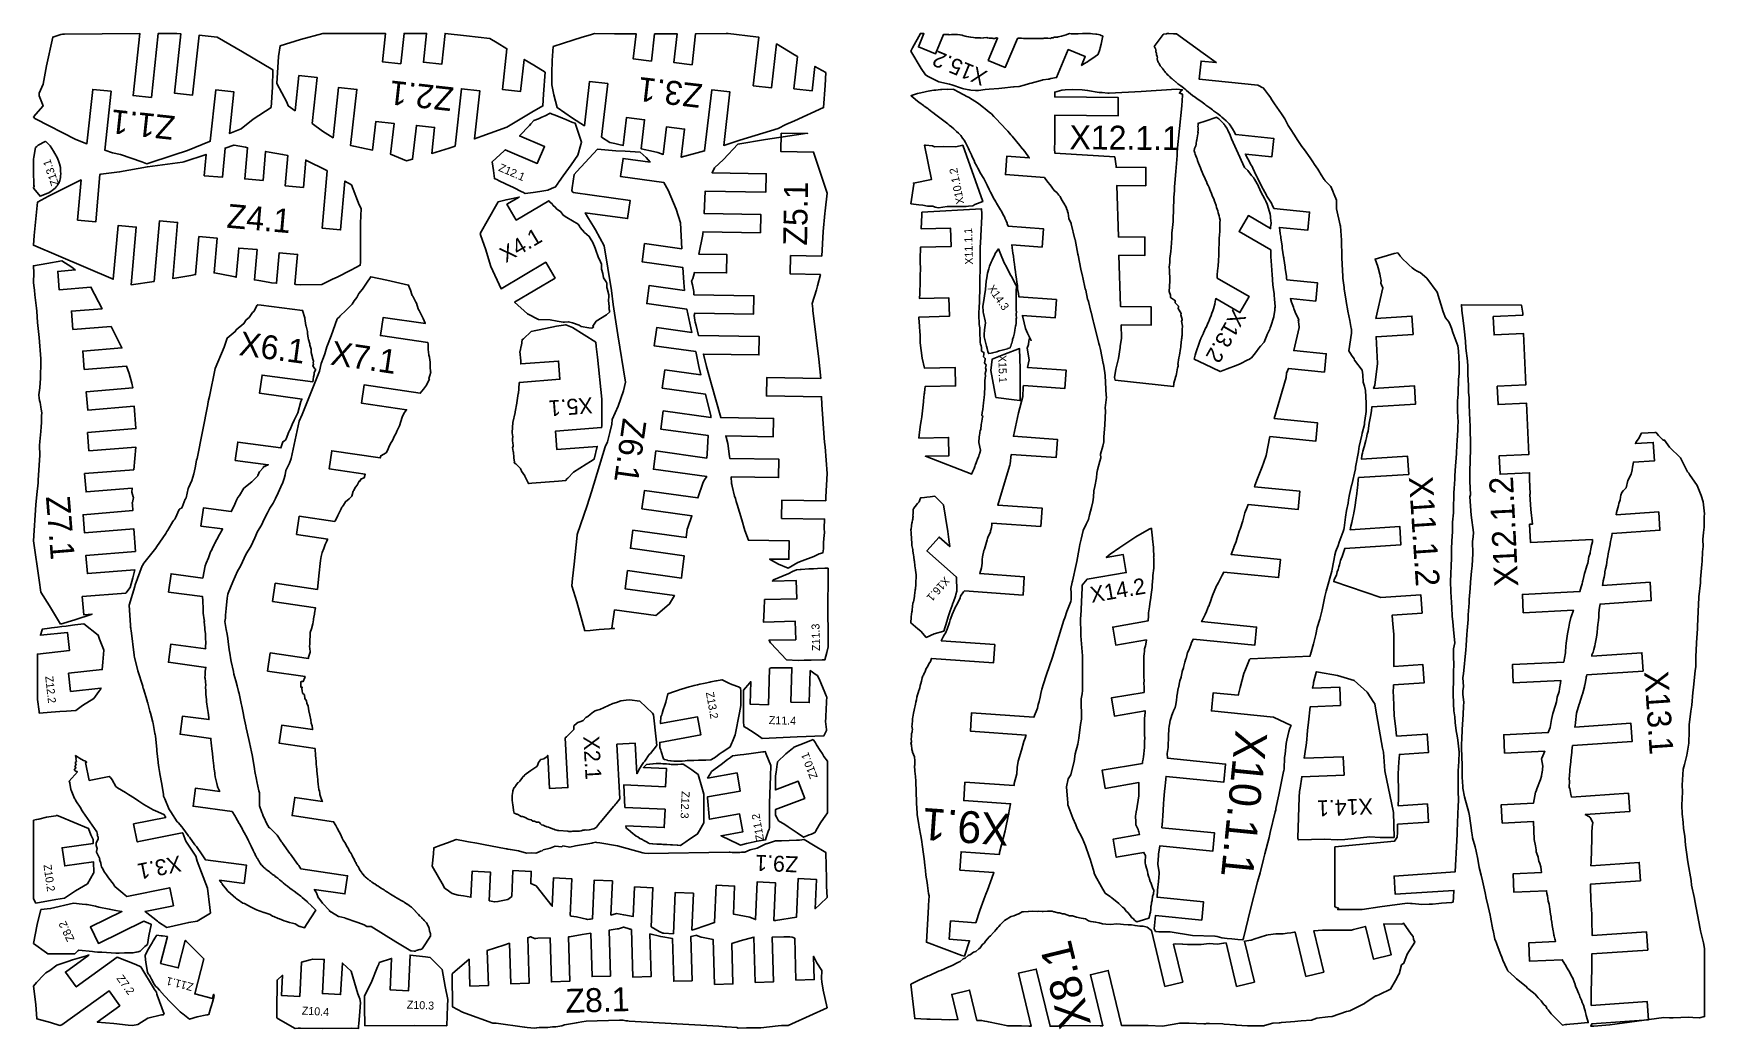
# Model space of a CAD drawing. Extents: x 0 to 419, y 0 to 250.
import ezdxf

# ---------------------------------------------------------------- set-up
doc = ezdxf.new("R2010")
doc.units = 0
doc.layers.add('PART', color=3, linetype='CONTINUOUS')
doc.layers.add('TEXT', color=2, linetype='CONTINUOUS')

msp = doc.modelspace()

# ---------------------------------------------------------------- texts
at = {"layer": 'TEXT'}
for s, height, rotation, p in [('X15.2', 4, 157.394, (239.44, 240.436)), ('Z3.1', 6, 173.371, (167.928, 237.249)), ('Z2.1', 6, 173.641, (105.567, 236.446)), ('Z1.1', 6, 173.871, (35.7096, 229.255)), ('X12.1.1', 6, -0.508277, (259.723, 220.982)), ('Z13.1', 2, 109.301, (6.44097, 212.19)), ('Z12.1', 2, 336.847, (116.411, 215.643)), ('X10.1.2', 2, 101.244, (233.348, 207.411)), ('Z5.1', 6, 89.0671, (193.948, 196.794)), ('Z4.1', 6, -4.99763, (48.2987, 201.33)), ('X11.1.1', 2, 91.3758, (235.544, 192.076)), ('X4.1', 4, 30.6383, (118.413, 192.389)), ('X14.3', 2, 304.921, (239.106, 186.107)), ('X13.2', 4, 239.977, (300.746, 181.123)), ('X6.1', 6, -7.65567, (51.3499, 169.394)), ('X7.1', 6, -8.41199, (74.2468, 167.031)), ('X15.1', 2, 271.284, (241.9, 169.397)), ('X5.1', 4, 184.435, (140.046, 158.823)), ('Z6.1', 6, 262.068, (147.796, 153.73)), ('X11.1.2', 6, 273.777, (344.792, 138.814)), ('X12.1.2', 6, 92.7924, (372.259, 111.458)), ('Z7.1', 6, 274.624, (3.11288, 133.899)), ('X16.1', 2, 228.507, (228.413, 113.996)), ('X14.2', 4, 9.73661, (265.29, 107.283)), ('Z11.3', 2, 91.2755, (197.205, 95.2486)), ('Z12.2', 2, 276.239, (2.95309, 88.8266)), ('X13.1', 6, 273.844, (403.822, 89.9963)), ('Z13.2', 2, 280.257, (168.573, 84.7894)), ('Z11.4', 2, -1.66565, (184.339, 76.9085)), ('X2.1', 4, -86.8063, (137.834, 73.8196)), ('X10.1.1', 8, 264.27, (301.404, 75.5235)), ('Z10.1', 2, 110.759, (196.649, 63.6127)), ('Z12.3', 2, 267.51, (162.53, 60.1072)), ('Z11.2', 2, 99.9958, (183.175, 47.8716)), ('X9.1', 8, 175.978, (245.066, 54.3583)), ('X14.1', 4, 182.325, (335.713, 58.3141)), ('X3.1', 4, 191.35, (36.6188, 43.9808)), ('Z9.1', 4, 177.611, (191.762, 43.7047)), ('Z10.2', 2, 277.99, (2.51162, 41.5891)), ('Z8.2', 2, 115.868, (10.359, 22.9411)), ('X8.1', 8, 103.591, (265.161, 1.7721)), ('Z7.2', 2, -54.0903, (20.7304, 13.158)), ('Z11.1', 2, 165.631, (40.246, 11.868)), ('Z8.1', 6, 1.68285, (133.459, 4.50816)), ('Z10.4', 2, -3.19242, (67.2424, 4.11268)), ('Z10.3', 2, -2.53352, (93.5756, 5.61758))]:
    msp.add_text(s, height=height, rotation=rotation, dxfattribs=at).set_placement(p)

# ---------------------------------------------------------------- linework, layer by layer
at = {"layer": 'PART', "color": 1}
for points in [[(0, 229.093), (2.43861, 231.841), (1.44072, 234.366), (1.42386, 235.027), (2.47481, 237.325), (3.30942, 241.914), (4.83781, 249.094), (6.8507, 249.741), (7.29864, 249.789), (7.77579, 249.798), (26.6662, 249.983), (24.9974, 234.442), (29.5711, 233.951), (31.2945, 250), (35.9341, 250), (36.9341, 249.92), (35.3361, 235.038), (39.9098, 234.547), (41.521, 249.551), (43.0269, 249.43), (46.1048, 249.061), (52.4075, 245.351), (59.9854, 240.89), (59.9255, 236.536), (59.6282, 231.456), (55.0987, 228.471), (52.0401, 226.124), (49.1544, 224.954), (50.2709, 235.351), (45.6972, 235.843), (44.3174, 222.993), (44.1163, 222.912), (38.6253, 220.696), (35.2906, 219.614), (28.4463, 217.354), (27.217, 217.858), (21.8591, 219.618), (19.8561, 220.069), (17.8814, 220.775), (19.4618, 235.492), (14.8881, 235.983), (13.4259, 222.366), (10.5927, 223.378), (0.48049, 228.608), (0.38663, 228.675)], [(61.4705, 244.211), (61.8792, 246.899), (66.9835, 248.515), (72.5302, 250), (86.7061, 249.979), (88.2999, 249.982), (87.5115, 242.908), (92.0832, 242.398), (92.9293, 249.99), (98.5811, 250), (97.7778, 242.792), (102.35, 242.283), (103.208, 249.99), (108.58, 249.391), (114.432, 248.712), (116.286, 247.626), (118.709, 246.14), (117.577, 235.978), (122.149, 235.469), (123.044, 243.504), (125.441, 242.051), (128.289, 240.291), (127.908, 234.738), (127.735, 231.819), (124.926, 230.235), (118.704, 226.542), (112.428, 224.275), (110.544, 223.573), (111.888, 235.633), (107.316, 236.142), (105.715, 221.774), (104.239, 221.225), (100.929, 220.257), (99.8588, 219.934), (100.585, 226.448), (96.0131, 226.958), (95.069, 218.486), (93.5692, 218.033), (90.5265, 219.31), (89.5554, 219.717), (90.4163, 227.442), (85.8446, 227.951), (85.0456, 220.782), (82.2623, 221.353), (80.3243, 221.725), (79.5178, 221.885), (81.0876, 235.971), (76.5159, 236.481), (75.1075, 223.844), (72.4506, 225.541), (69.8593, 227.455), (71.1372, 238.921), (66.5655, 239.431), (65.5829, 230.614), (63.9029, 231.855), (63.5193, 232.791), (61, 237.491)], [(130.27, 246.729), (132.869, 247.56), (137.533, 249.033), (139.671, 249.684), (140.681, 250), (145.682, 249.898), (147.075, 249.912), (149.485, 249.919), (151.107, 249.903), (150.375, 243.608), (154.944, 243.077), (155.735, 249.881), (159.662, 249.91), (161.391, 249.899), (160.553, 242.691), (165.122, 242.16), (166.023, 249.909), (173.698, 249.988), (173.793, 249.988), (174.131, 250), (181.105, 249.144), (181.862, 249.051), (180.447, 236.878), (185.016, 236.347), (186.297, 247.368), (190.768, 244.661), (191.583, 244.199), (190.643, 236.115), (195.212, 235.584), (195.927, 241.736), (198.681, 240.175), (198.462, 236.929), (198.085, 231.43), (190.772, 228.133), (188.599, 227.14), (186.67, 226.178), (177.058, 223.242), (173.054, 221.912), (174.613, 235.324), (170.043, 235.855), (168.264, 220.543), (162.429, 218.981), (163.248, 226.032), (158.679, 226.563), (157.88, 219.686), (156.553, 220.194), (155.423, 220.421), (152.384, 221.052), (153.235, 228.367), (148.665, 228.898), (147.858, 221.952), (146.76, 222.169), (145.728, 222.409), (144.542, 222.658), (142.446, 224.029), (144.003, 237.427), (139.434, 237.958), (138.142, 226.843), (135.163, 228.79), (131.282, 231.423), (130.488, 234.6), (130, 237.109), (130, 240.003), (130.053, 243.215)], [(267.316, 245.96), (267.456, 246.428), (267.652, 247.287), (267.873, 248.166), (267.942, 248.542), (268.061, 249.347), (267.546, 249.593), (267.417, 249.611), (266.599, 249.81), (266.33, 249.856), (265.547, 249.882), (265.026, 249.949), (264.32, 249.97), (263.528, 249.993), (262.989, 250), (261.931, 249.889), (261.59, 249.884), (260.242, 249.93), (260.155, 249.933), (259.702, 249.961), (259.034, 249.707), (258.991, 249.687), (258.943, 249.665), (257.744, 249.296), (256.895, 249.157), (256.732, 249.081), (255.891, 249.04), (255.639, 248.925), (255.2, 248.867), (254.954, 248.77), (254.331, 248.831), (253.763, 248.831), (253.377, 248.8), (253.129, 248.743), (252.524, 248.761), (252.193, 248.729), (251.603, 248.701), (251.036, 248.7), (250.304, 248.699), (249.742, 248.692), (249.23, 248.704), (248.706, 248.722), (248.24, 248.689), (247.737, 248.772), (246.995, 248.785), (246.669, 248.768), (243.633, 241.477), (239.387, 243.245), (241.713, 248.833), (241.593, 248.827), (241.435, 248.881), (240.961, 248.762), (240.569, 248.761), (240.397, 248.788), (239.723, 248.795), (239.595, 248.847), (239.165, 248.857), (239.043, 248.959), (238.283, 248.871), (238.17, 248.886), (237.549, 248.842), (237.437, 248.874), (237.352, 248.895), (236.901, 248.901), (236.22, 248.893), (236.154, 248.912), (236.108, 248.929), (235.698, 248.95), (234.995, 249.045), (234.945, 249.061), (234.886, 249.088), (234.484, 249.145), (233.934, 249.26), (233.546, 249.335), (233.03, 249.448), (233.02, 249.451), (232.831, 249.541), (232.298, 249.644), (232.267, 249.64), (231.654, 249.732), (231.575, 249.723), (231.002, 249.73), (230.884, 249.723), (230.334, 249.733), (230.173, 249.718), (229.572, 249.677), (229.373, 249.711), (228.926, 249.74), (228.675, 249.726), (228.268, 249.751), (228.157, 249.755), (226.116, 244.854), (221.87, 246.622), (223.261, 249.962), (222.381, 250), (220.415, 246.362), (220, 245.575), (222.584, 241.197), (223.604, 239.582), (224.295, 239.177), (225.453, 238.639), (226.285, 238.223), (226.993, 237.902), (229.648, 237.295), (230.282, 237.094), (232.632, 236.277), (232.92, 236.169), (233.235, 236.09), (233.698, 236.007), (234.049, 235.95), (234.506, 235.871), (234.708, 235.84), (235.036, 235.753), (236.157, 235.669), (236.609, 235.68), (236.89, 235.702), (238.58, 235.911), (239.642, 236.023), (242.02, 236.207), (242.783, 236.274), (245.675, 236.586), (245.878, 236.609), (247.118, 236.722), (248.352, 237.045), (249.756, 237.41), (250.069, 237.541), (250.096, 237.549), (250.126, 237.558), (250.158, 237.567), (252.879, 238.319), (253.028, 238.357), (253.182, 238.39), (254.429, 238.54), (254.61, 238.57), (254.799, 238.605), (255.068, 238.664), (256.52, 238.947), (259.44, 245.961), (263.687, 244.193), (262.768, 241.987), (263.335, 242.363), (264.229, 242.915), (264.665, 243.216), (265.625, 243.842), (266.785, 244.642), (266.829, 244.677), (266.962, 244.77)], [(286.443, 249.885), (285.785, 249.86), (284.644, 249.996), (284.466, 250), (284.197, 249.974), (284.029, 249.94), (283.377, 249.805), (283.344, 249.823), (283.246, 249.697), (281, 246.731), (281.009, 246.717), (281.041, 246.602), (281.073, 246.557), (281.104, 246.512), (281.234, 246.282), (281.27, 246.189), (281.396, 245.901), (281.451, 245.791), (281.391, 245.611), (281.361, 245.394), (281.525, 245.034), (281.52, 244.887), (281.499, 244.697), (281.517, 244.632), (281.693, 244.225), (281.741, 244.106), (281.775, 244.014), (281.729, 243.727), (281.711, 243.54), (281.741, 243.474), (281.818, 243.344), (281.844, 243.231), (281.921, 243.069), (281.99, 242.826), (282.03, 242.765), (282.069, 242.624), (282.188, 242.477), (282.303, 242.233), (282.331, 242.162), (282.374, 242.099), (282.499, 241.914), (282.651, 241.708), (282.694, 241.65), (282.858, 241.447), (282.903, 241.392), (282.983, 241.287), (283.129, 241.097), (283.314, 240.865), (283.366, 240.803), (283.479, 240.657), (283.628, 240.446), (283.852, 240.195), (283.912, 240.127), (284.075, 239.93), (284.237, 239.733), (284.55, 239.47), (284.618, 239.396), (284.835, 239.231), (284.965, 239.099), (284.988, 238.99), (285.117, 238.875), (285.245, 238.775), (285.252, 238.773), (285.255, 238.77), (285.467, 238.634), (285.829, 238.32), (285.918, 238.246), (286.036, 238.142), (286.295, 237.903), (286.381, 237.834), (286.939, 237.394), (287.681, 236.83), (287.994, 236.586), (288.72, 236.024), (289.028, 235.78), (289.698, 235.186), (289.992, 234.938), (290.684, 234.388), (290.99, 234.177), (291.695, 233.687), (291.996, 233.478), (292.689, 232.995), (292.98, 232.773), (293.662, 232.26), (293.952, 232.042), (294.639, 231.543), (294.924, 231.333), (295.602, 230.823), (295.878, 230.613), (296.556, 230.107), (296.826, 229.902), (297.558, 229.335), (297.954, 229.002), (298.466, 228.591), (298.993, 228.117), (299.271, 227.85), (299.776, 227.305), (300.029, 226.976), (300.457, 226.346), (300.612, 226.081), (301.194, 225.068), (301.384, 224.706), (301.417, 224.646), (310.941, 223.69), (310.482, 219.113), (303.837, 219.78), (304.294, 218.853), (304.434, 218.579), (305.298, 216.985), (305.501, 216.619), (305.669, 216.255), (306.552, 214.414), (306.674, 214.148), (306.757, 213.966), (307.709, 212.055), (307.837, 211.797), (307.984, 211.525), (309.019, 209.625), (309.131, 209.417), (309.245, 209.195), (310.364, 207.435), (310.46, 207.245), (310.558, 207.031), (310.833, 206.475), (310.886, 206.339), (310.986, 206.129), (319.951, 205.229), (319.491, 200.652), (312.353, 201.368), (312.36, 201.311), (312.459, 200.726), (312.598, 199.764), (312.627, 199.477), (312.685, 199.126), (312.715, 198.797), (313.058, 196.695), (313.08, 196.449), (313.097, 196.212), (313.424, 194.043), (313.446, 193.782), (313.461, 193.584), (313.809, 191.39), (313.824, 191.208), (314.133, 189.049), (314.138, 188.917), (314.142, 188.812), (314.167, 188.682), (314.221, 188.247), (321.932, 187.474), (321.473, 182.897), (315.126, 183.533), (315.427, 182.686), (315.892, 181.405), (315.978, 181.001), (316.041, 180.83), (316.49, 179.728), (316.535, 179.635), (317.212, 178.213), (317.133, 178.343), (317.081, 178.233), (317.233, 177.828), (317.189, 177.632), (317.234, 177.25), (317.361, 176.275), (315.959, 170.516), (324.105, 169.699), (323.646, 165.122), (314.619, 166.028), (314.175, 164.819), (314.047, 163.732), (311.087, 153.448), (321.919, 152.362), (321.46, 147.784), (309.983, 148.936), (309.061, 144.184), (308.466, 142.548), (308.024, 141.383), (306.882, 138.41), (306.248, 136.693), (306.105, 136.392), (317.499, 135.248), (317.04, 130.671), (304.495, 131.93), (304.316, 131.232), (303.736, 129.859), (303.511, 129.202), (303.171, 127.881), (302.498, 125.782), (302.391, 125.401), (301.81, 123.619), (301.492, 122.642), (300.963, 121.251), (300.917, 121.164), (300.262, 119.421), (312.601, 118.183), (312.142, 113.606), (298.459, 114.979), (297.998, 114.228), (297.956, 114.162), (297.92, 114.083), (297.199, 112.512), (297.169, 112.463), (297.121, 112.382), (296.454, 111.19), (296.433, 111.151), (296.414, 111.12), (295.798, 109.566), (295.382, 108.474), (295.363, 108.44), (295.343, 108.409), (294.634, 106.454), (294.622, 106.437), (294.611, 106.422), (294.131, 105.137), (294.129, 105.134), (293.754, 104.392), (293.57, 104.063), (292.989, 102.836), (292.985, 102.831), (292.977, 102.825), (292.846, 102.609), (306.632, 101.226), (306.172, 96.6485), (290.78, 98.193), (290.257, 97.0767), (290.232, 97.0448), (289.81, 95.8232), (289.737, 95.7246), (289.712, 95.6835), (289.371, 94.9194), (289.357, 94.9018), (289.34, 94.8582), (288.954, 93.3325), (288.936, 93.2787), (288.62, 92.3991), (288.392, 91.4506), (288.372, 91.3983), (288.351, 91.0839), (288.327, 91.0213), (287.978, 90.048), (287.963, 89.9934), (287.744, 88.753), (287.726, 88.6904), (287.439, 87.725), (287.245, 86.8707), (287.228, 86.7948), (287.052, 86.0182), (287.028, 85.9401), (286.791, 84.7745), (286.78, 84.725), (286.678, 83.92), (286.672, 83.839), (286.565, 82.8099), (286.564, 82.7761), (286.361, 81.9096), (286.368, 81.8342), (286.195, 81.0474), (286.195, 81.0257), (285.811, 80.2113), (285.81, 80.1688), (285.665, 79.7886), (285.664, 79.7625), (285.334, 78.9183), (285.339, 78.8388), (284.951, 77.8066), (284.963, 77.759), (284.905, 77.3396), (284.917, 77.2491), (284.752, 76.3442), (284.769, 76.2927), (284.624, 75.7616), (284.681, 75.6237), (284.661, 75.2315), (284.589, 74.4606), (284.573, 73.7603), (284.577, 73.726), (284.558, 73.0117), (284.554, 72.956), (284.482, 72.1398), (284.483, 72.102), (284.449, 71.1), (284.451, 71.0695), (284.307, 70.0555), (284.251, 69.5237), (284.25, 69.5169), (284.317, 68.3513), (298.853, 66.8927), (298.394, 62.3156), (283.951, 63.7649), (283.901, 63.2465), (283.872, 62.9764), (283.651, 60.6814), (283.597, 60.1124), (283.4, 57.9651), (283.343, 57.0295), (283.229, 55.2374), (283.148, 53.9935), (283.075, 52.646), (282.912, 50.9356), (296.131, 49.6091), (295.672, 45.0321), (282.365, 46.3674), (282.081, 44.329), (282.019, 43.8564), (281.868, 41.9431), (281.884, 41.8283), (281.885, 41.8171), (282.255, 39.6879), (282.234, 39.4478), (282.031, 37.4379), (281.842, 35.2792), (281.687, 33.5018), (293.349, 32.3317), (292.889, 27.7547), (281.288, 28.9188), (281, 25.6215), (281.337, 24.9494), (281.5, 24.9069), (282.173, 24.8608), (284.94, 24.7927), (290.545, 23.9278), (296.213, 23.7506), (296.786, 23.6369), (297.967, 23.3205), (299.29, 23.1548), (300.406, 23.0726), (301.965, 22.9154), (303.2, 22.8044), (303.33, 23.2512), (305.162, 30.5061), (306.866, 37.3466), (307.524, 39.6288), (308.359, 43.0703), (308.731, 44.4005), (309.76, 48.4999), (310.09, 49.713), (311.301, 54.9188), (311.433, 55.3726), (311.511, 55.7085), (312.256, 59.1432), (313.43, 65.0424), (313.461, 65.2006), (313.568, 65.7154), (313.677, 68.5471), (313.829, 69.3817), (314.041, 72.0195), (314.242, 72.8676), (314.712, 75.0015), (314.998, 75.8735), (315.311, 76.5535), (310.851, 78.6223), (295.328, 80.18), (295.787, 84.757), (302.016, 84.132), (302.109, 84.4309), (302.502, 86.0714), (303.486, 89.6142), (303.856, 90.5591), (304.361, 91.8254), (304.899, 93.0509), (305.062, 93.2374), (320.046, 93.9205), (320.108, 94.2097), (320.131, 94.3077), (320.955, 97.0347), (321.489, 99.3159), (321.866, 101.102), (322.483, 103.216), (323.053, 105.548), (323.757, 108.858), (324.116, 110.198), (325.5, 115.264), (325.612, 115.726), (326.276, 119.264), (326.293, 119.339), (326.541, 120.201), (327.071, 121.654), (327.363, 122.474), (328.321, 125.177), (328.481, 125.63), (328.597, 126.081), (328.937, 128.776), (329.229, 130.428), (329.564, 132.254), (329.718, 133.093), (329.976, 134.482), (330.472, 136.724), (330.497, 136.833), (330.507, 136.881), (331.413, 140.834), (331.456, 141.251), (332.196, 145.11), (332.312, 145.935), (332.352, 146.451), (333.044, 149.307), (333.112, 149.797), (333.677, 152.013), (333.728, 152.536), (333.761, 152.993), (334.121, 155.207), (334.148, 156.272), (334.084, 157.358), (333.934, 160.545), (333.693, 161.567), (333.373, 162.561), (333.298, 164.424), (333.138, 165.626), (331.18, 168.105), (331.107, 168.444), (330.459, 169.361), (329.81, 170.459), (330.449, 174.839), (330.416, 175.816), (330.402, 175.953), (330.393, 176.026), (330.003, 178.043), (329.518, 180.402), (329.506, 180.509), (329.089, 182.843), (329.075, 182.999), (328.604, 185.944), (328.576, 186.31), (328.298, 188.644), (328.263, 189.168), (328.105, 192.109), (327.982, 193.833), (328.003, 195.196), (327.955, 196.975), (327.923, 198.212), (327.682, 201.657), (327.624, 201.945), (327.62, 201.964), (327.616, 201.984), (326.691, 206.03), (326.662, 206.154), (326.661, 206.36), (326.66, 206.525), (326.653, 208.086), (326.652, 208.129), (326.639, 208.172), (326.108, 209.63), (326.035, 209.836), (325.954, 210.031), (325.868, 210.232), (325.766, 210.463), (325.221, 211.617), (325.194, 211.671), (325.139, 211.732), (324.042, 212.891), (323.856, 213.071), (323.728, 213.189), (323.584, 213.423), (322.862, 214.593), (322.215, 215.585), (321.97, 215.96), (321.162, 217.163), (320.727, 217.807), (320.04, 218.818), (318.624, 220.796), (318.026, 221.626), (316.809, 223.44), (316.153, 224.507), (315.046, 226.145), (314.551, 226.964), (313.697, 228.567), (312.894, 229.808), (311.178, 232.372), (310.311, 233.595), (310.191, 233.821), (309.644, 234.636), (308.632, 235.98), (308.301, 236.352), (308.037, 236.486), (307.28, 236.855), (306.923, 237.027), (292.269, 238.497), (292.728, 243.074), (296.516, 242.694), (293.26, 245.069), (286.564, 249.88)], [(229.28, 235.985), (229.123, 235.99), (227.777, 235.925), (227.435, 235.922), (226.265, 235.8), (225.707, 235.76), (224.748, 235.591), (223.925, 235.474), (223.219, 235.292), (222.064, 235.041), (221.66, 234.905), (220.097, 234.439), (220.075, 234.43), (220, 234.401), (220.043, 234.359), (220.044, 234.359), (220.048, 234.356), (221.056, 233.505), (221.126, 233.449), (222.096, 232.687), (222.216, 232.584), (223.154, 231.913), (223.326, 231.793), (224.224, 231.176), (224.431, 231.029), (225.255, 230.388), (225.493, 230.202), (226.264, 229.589), (226.538, 229.376), (227.277, 228.817), (227.582, 228.585), (228.264, 228.069), (228.594, 227.81), (229.217, 227.325), (229.575, 227.043), (230.14, 226.591), (230.748, 226.061), (231.455, 225.456), (231.918, 224.987), (232.469, 224.432), (232.949, 223.758), (233.313, 223.261), (233.653, 222.629), (233.922, 222.153), (234.402, 221.151), (234.585, 220.78), (235.152, 219.567), (235.266, 219.318), (235.903, 217.867), (235.948, 217.763), (236.474, 216.715), (236.747, 216.232), (236.758, 216.211), (237.358, 215.116), (237.389, 215.062), (238.253, 213.605), (238.982, 212.147), (239.071, 211.976), (239.601, 210.907), (239.958, 210.178), (240.088, 209.934), (240.644, 208.901), (241.277, 207.807), (241.46, 207.493), (241.943, 206.66), (242.433, 205.774), (242.666, 205.431), (243.071, 204.681), (243.492, 203.832), (243.558, 203.708), (243.789, 203.172), (243.861, 203.029), (244.083, 202.471), (244.156, 202.314), (244.37, 201.667), (253.198, 201.046), (252.876, 196.457), (245.283, 196.991), (245.366, 196.355), (245.388, 196.243), (245.553, 194.902), (245.692, 194.185), (245.813, 193.161), (245.917, 192.173), (246.063, 191.369), (246.192, 190.251), (246.28, 189.403), (246.445, 188.532), (246.543, 187.668), (246.696, 186.785), (246.74, 186.089), (246.779, 185.536), (246.933, 184.855), (247.065, 183.996), (247.069, 183.965), (256.456, 183.305), (256.133, 178.716), (247.889, 179.296), (248.021, 179.01), (248.044, 178.951), (248.064, 178.901), (248.749, 176.077), (249.229, 174.889), (249.455, 174.381), (249.795, 173.716), (250.136, 173.053), (249.694, 173.733), (249.757, 173.611), (249.556, 172.974), (249.578, 172.927), (249.447, 172.074), (249.124, 171.125), (249.598, 168.176), (249.2, 166.303), (258.902, 165.621), (258.579, 161.032), (248.237, 161.759), (248.154, 161.368), (248.031, 158.992), (246.995, 154.906), (245.676, 149.077), (245.672, 149.039), (256.713, 148.263), (256.39, 143.674), (245.149, 144.464), (244.884, 142.15), (244.816, 141.789), (241.938, 132.365), (241.758, 131.802), (252.869, 131.021), (252.547, 126.432), (240.31, 127.292), (240.267, 127.086), (240.263, 126.633), (240.223, 126.335), (240.18, 126.087), (240.126, 125.917), (240.091, 125.778), (240.061, 125.572), (239.965, 125.348), (239.927, 125.101), (239.288, 123.695), (239.203, 123.451), (239.091, 123.097), (238.404, 120.733), (238.286, 120.407), (237.919, 118.849), (237.809, 118.183), (237.829, 117.26), (237.679, 116.102), (237.231, 114.608), (248.411, 113.822), (248.088, 109.233), (233.417, 110.265), (233.131, 110.064), (232.438, 108.935), (232.324, 108.546), (231.662, 107.155), (231.057, 106.111), (230.929, 105.726), (230.37, 104.384), (230.009, 103.47), (229.831, 103.02), (229.682, 102.33), (229.077, 100.724), (228.671, 99.6936), (228.416, 99.3422), (228.19, 98.9411), (227.77, 98.1377), (227.61, 97.7724), (240.995, 96.8314), (240.672, 92.2427), (225.11, 93.3368), (225.107, 93.3293), (224.871, 92.6119), (224.452, 92.0237), (224.107, 91.2274), (223.841, 90.8672), (223.599, 90.0942), (223.555, 90.031), (223.321, 89.6277), (223.126, 89.1525), (222.995, 88.9695), (222.837, 88.5214), (222.636, 87.6154), (222.477, 87.0837), (222.31, 86.5713), (222.195, 86.0209), (222.019, 85.5173), (222.012, 85.3415), (221.799, 84.734), (221.628, 84.2087), (221.492, 83.6594), (221.397, 83.0119), (221.247, 82.3982), (221.116, 81.9069), (221.031, 81.4731), (220.892, 80.7815), (220.819, 80.4042), (220.616, 79.6653), (220.523, 79.1236), (220.431, 78.6687), (220.396, 78.3004), (220.362, 77.517), (220.329, 77.064), (220.322, 76.7354), (220.245, 76.3587), (220.349, 75.5284), (220.289, 75.2077), (220.298, 74.895), (220.159, 74.5772), (220.16, 74.0681), (220.113, 73.9321), (220.116, 73.5958), (220.015, 73.3116), (220.099, 72.3714), (220, 72.0824), (220.12, 71.6464), (220.108, 71.535), (220.245, 70.6766), (220.217, 70.4889), (220.398, 69.9908), (220.376, 69.8971), (220.909, 68.6934), (220.908, 68.658), (220.904, 68.5883), (220.904, 68.5251), (220.987, 67.8321), (220.987, 67.7978), (220.929, 66.5147), (220.927, 66.4811), (221.005, 65.1198), (221.004, 65.092), (221.109, 63.8013), (221.108, 63.7903), (221.216, 62.613), (221.235, 62.45), (221.236, 62.4481), (221.28, 60.0414), (221.289, 59.9781), (221.374, 57.254), (221.397, 57.0614), (221.542, 54.5572), (221.59, 54.1895), (221.974, 51.7374), (222.081, 51.0806), (222.49, 48.9019), (222.628, 47.938), (222.915, 46.0969), (223.055, 44.8628), (223.305, 43.1172), (223.439, 41.5762), (223.661, 40.167), (223.755, 39.0131), (224.02, 37.1878), (224.147, 36.4564), (224.423, 34.4329), (224.543, 33.8451), (224.416, 31.5429), (224.385, 31.0992), (223.875, 22.2088), (232.725, 18.9301), (233.396, 18.768), (234.706, 22.6139), (229.612, 22.972), (229.934, 27.5607), (236.239, 27.1174), (237.285, 30.1871), (238.304, 32.97), (238.804, 34.2785), (239.171, 35.2432), (240.256, 38.2791), (240.459, 38.787), (240.632, 39.1724), (240.804, 39.6972), (232.256, 40.2982), (232.579, 44.8869), (242.126, 44.2156), (242.168, 44.3937), (242.232, 44.7087), (243.64, 50.1738), (244.453, 54.2123), (244.957, 56.9173), (233.22, 57.7425), (233.543, 62.3311), (245.868, 61.4646), (245.874, 62.0123), (246.543, 64.4128), (246.593, 66.0239), (246.844, 67.6391), (247.724, 70.3548), (248.335, 72.5253), (248.613, 73.3911), (248.816, 73.9734), (248.878, 74.1537), (234.885, 75.1375), (235.207, 79.7262), (250.831, 78.6278), (251.76, 80.8547), (251.87, 81.7849), (252.1, 82.5556), (252.416, 83.6097), (252.584, 84.5242), (252.816, 85.666), (253.204, 86.9622), (253.867, 89.0628), (255.455, 93.7109), (256.43, 96.7172), (258.35, 102.951), (258.538, 103.554), (259.116, 105.12), (260.041, 107.664), (260.191, 108.083), (260.196, 108.37), (260.128, 109.82), (260.114, 110.888), (260.425, 112.479), (260.477, 112.683), (261.394, 116.904), (261.58, 117.641), (262.185, 120.888), (262.362, 121.897), (262.67, 123.206), (263.203, 125.421), (263.946, 127.026), (264.511, 128.179), (264.76, 129.333), (265.267, 131.142), (265.593, 132.615), (265.78, 133.778), (265.882, 135.397), (266.09, 136.404), (266.541, 138.659), (266.56, 139.783), (266.736, 140.63), (267.334, 142.754), (267.562, 143.591), (267.495, 144.536), (268.1, 146.52), (268.348, 147.601), (268.342, 148.801), (268.64, 151.905), (268.781, 155.401), (268.69, 156.195), (269.001, 158.86), (268.907, 159.233), (268.696, 164.219), (268.623, 164.943), (268.252, 167.115), (268.182, 167.254), (267.489, 170.769), (267.224, 171.79), (267.116, 172.314), (266.435, 175.005), (265.761, 177.666), (265.681, 178.008), (265.173, 180.107), (265.111, 180.327), (264.467, 182.825), (264.391, 183.091), (264.293, 183.432), (263.803, 185.63), (263.708, 185.978), (263.076, 188.827), (262.994, 189.124), (262.597, 190.928), (261.889, 194.463), (261.844, 194.641), (261.135, 198.349), (261.126, 198.384), (261.111, 198.439), (260.162, 202.289), (260.152, 202.326), (259.601, 203.637), (259.376, 204.922), (259.266, 205.383), (259.215, 205.661), (259.088, 205.913), (258.873, 206.429), (258.313, 207.48), (257.757, 208.375), (257.386, 209.102), (257.262, 209.288), (257.043, 209.486), (256.529, 210.107), (255.91, 210.614), (255.296, 211.473), (254.876, 212.027), (254.343, 212.695), (253.674, 213.617), (253.44, 213.93), (243.679, 214.616), (244.002, 219.204), (249.672, 218.806), (249.666, 218.813), (248.578, 220.398), (247.492, 221.699), (247.397, 221.808), (247.285, 221.939), (245.354, 224.238), (245.074, 224.566), (244.719, 224.976), (244.258, 225.497), (242.263, 227.633), (241.61, 228.356), (240.767, 229.217), (240.184, 229.84), (239.602, 230.257), (238.609, 231.136), (238.209, 231.448), (237.054, 232.314), (236.646, 232.6), (235.38, 233.478), (234.406, 234.01), (234.141, 234.126), (233.122, 234.686), (231.995, 235.296), (230.752, 235.963), (230.742, 235.968), (230.681, 236)], [(285.894, 162.12), (285.928, 162.314), (286.298, 163.794), (286.326, 163.901), (286.354, 164.041), (286.449, 164.093), (286.493, 164.251), (286.566, 164.718), (286.857, 166.226), (286.882, 166.35), (286.952, 166.635), (287.006, 166.942), (286.915, 166.995), (287.186, 168.701), (287.269, 169.006), (287.298, 169.389), (287.573, 171.048), (287.634, 171.358), (287.662, 171.633), (287.857, 173.386), (287.895, 173.64), (287.933, 174.023), (287.95, 174.282), (287.981, 175.729), (287.986, 176.07), (288.042, 176.353), (288.097, 176.601), (287.863, 177.882), (287.95, 178.164), (287.992, 178.291), (287.665, 179.499), (287.745, 179.793), (287.009, 181.09), (287.097, 181.459), (287.105, 181.605), (286.235, 182.463), (286.264, 182.784), (286.298, 182.981), (285.094, 183.78), (285.084, 183.921), (285.073, 184.186), (285.043, 184.401), (284.729, 185.315), (284.711, 185.54), (284.826, 186.36), (284.819, 186.621), (284.798, 186.939), (284.859, 187.665), (284.866, 188.156), (284.875, 189.253), (284.811, 189.677), (284.79, 190.72), (284.769, 191.445), (284.872, 192.59), (284.935, 193.601), (285.14, 195.303), (285.194, 196.319), (285.325, 197.493), (285.391, 198.662), (285.434, 199.926), (285.589, 201.398), (285.692, 202.834), (285.747, 204.029), (285.779, 205.271), (285.807, 206.461), (285.878, 208.036), (285.895, 208.958), (286.035, 210.581), (286.102, 211.588), (286.134, 212.474), (286.367, 215.436), (286.717, 219.416), (286.767, 220.499), (287.875, 231.872), (288.093, 234.558), (288.097, 234.742), (287.314, 235.011), (287.65, 235.537), (288.032, 235.898), (286.555, 236), (277.736, 235.48), (269.647, 235.003), (269.371, 235.034), (267.91, 235.191), (267.165, 235.219), (264.286, 235.729), (262.906, 235.842), (260.616, 235.923), (258.645, 235.891), (257.791, 235.757), (256.063, 235.316), (256.059, 234.082), (271.966, 233.941), (271.925, 229.341), (256.046, 229.482), (256.026, 222.772), (256, 221.259), (256.011, 221.042), (256.08, 219.981), (271.1, 219.043), (271.42, 216.692), (271.427, 216.476), (278.9, 216.41), (278.859, 211.81), (271.575, 211.875), (271.988, 199.001), (278.663, 198.942), (278.622, 194.342), (272.136, 194.4), (272.55, 181.527), (280.22, 181.459), (280.179, 176.859), (272.697, 176.925), (272.804, 173.611), (272.786, 173.569), (272.461, 171.596), (272.466, 171.428), (272.414, 171.307), (271.992, 168.516), (271.695, 167.207), (271.346, 165.831), (270.985, 163.767), (271.201, 163.095), (285.835, 161.479)], [(123.279, 209.906), (122.685, 210.204), (122.429, 210.332), (120.322, 211.372), (119.415, 211.81), (118.497, 212.248), (116.611, 213.133), (116.324, 213.267), (115.584, 213.618), (115.303, 215.615), (115, 217.791), (118.049, 220.608), (118.288, 220.846), (126.321, 217.411), (128.129, 221.64), (121.882, 224.312), (124.331, 226.959), (124.72, 227.356), (125.411, 228.202), (126.614, 228.633), (127.443, 229.003), (128.318, 229.381), (129.546, 230), (130.082, 229.773), (130.302, 229.684), (130.792, 229.487), (132.646, 228.726), (133.46, 228.391), (135.003, 227.788), (135.193, 227.71), (135.78, 227.483), (136.881, 224.243), (137.415, 222.711), (137.258, 222.175), (136.525, 219.481), (134.801, 217.053), (132.839, 214.333), (131.81, 212.905), (131.534, 212.524), (131.446, 212.388), (130.893, 211.546), (129.871, 211.122), (128.988, 210.736), (127.934, 210.522), (126.935, 210.375), (125.29, 210.173)], [(296.491, 228.95), (296.4, 228.923), (294.028, 228.102), (291.952, 227.413), (291.951, 227.402), (291.999, 227.227), (291.997, 227.012), (291.953, 226.704), (291.997, 226.333), (291.965, 226.044), (291.988, 225.748), (291.95, 225.3), (291.981, 225.093), (291.792, 224.426), (291.806, 224.261), (291.743, 223.958), (291.643, 223.277), (291.578, 223.062), (291.498, 222.418), (291.462, 222.254), (291.375, 221.853), (291.097, 221.141), (291, 220.575), (291.086, 220.329), (291.174, 220.091), (291.286, 219.771), (291.591, 218.932), (291.717, 218.554), (291.84, 218.174), (292.089, 217.45), (292.547, 216.327), (292.742, 215.826), (293, 215.269), (293.193, 214.789), (293.458, 214.209), (293.643, 213.83), (293.864, 213.296), (294.076, 212.852), (294.283, 212.331), (294.496, 211.899), (294.721, 211.407), (294.908, 210.92), (295.082, 210.448), (295.336, 209.871), (295.633, 209.163), (295.896, 208.509), (296.107, 207.92), (296.224, 207.576), (296.489, 206.899), (296.62, 206.41), (296.951, 205.577), (297.053, 205.075), (297.302, 204.307), (297.33, 203.768), (297.474, 203.166), (297.456, 202.606), (297.465, 201.795), (297.412, 201.217), (297.4, 200.228), (297.355, 199.671), (297.28, 198.401), (297.258, 197.902), (297.245, 197.383), (297.192, 195.976), (297.186, 195.725), (297.168, 195.353), (297.155, 193.887), (297.127, 193.578), (297.086, 193.134), (296.994, 191.545), (296.964, 191.222), (296.802, 189.557), (296.791, 189.246), (296.78, 188.996), (296.762, 188.667), (304.789, 184.029), (302.487, 180.046), (296.411, 183.557), (296.398, 183.409), (296.324, 183.203), (296.174, 182.264), (296.137, 182.172), (295.939, 181.29), (295.898, 181.199), (295.583, 180.217), (295.542, 180.122), (295.141, 179.044), (295.101, 178.956), (294.587, 177.661), (294.555, 177.588), (294.528, 177.527), (293.976, 176.322), (293.954, 176.273), (293.355, 174.934), (293.343, 174.909), (293.334, 174.89), (292.696, 173.505), (292.694, 173.499), (292.692, 173.494), (292.512, 173.1), (292.136, 172.079), (292.063, 171.85), (291.669, 170.713), (291.451, 169.971), (291.243, 169.348), (291, 168.364), (293.649, 167.108), (297.51, 165.261), (298.452, 165.594), (299.245, 165.94), (301.506, 166.772), (302.539, 167.166), (304.428, 168.19), (304.673, 168.301), (305.358, 168.71), (306.005, 169.56), (306.605, 170.304), (307.216, 171.097), (307.624, 171.652), (308.557, 172.648), (309.235, 174.333), (309.329, 174.579), (309.94, 175.877), (309.954, 175.908), (310.079, 176.253), (310.205, 176.622), (310.943, 178.939), (310.973, 179.041), (310.985, 179.108), (311.181, 180.528), (311.249, 181.115), (311.275, 181.406), (311.269, 181.54), (311.167, 183.424), (311.092, 184.407), (311.065, 184.759), (310.873, 185.854), (310.716, 187), (310.562, 189.581), (310.496, 190.607), (310.403, 191.903), (310.306, 192.905), (310.246, 194.106), (310.231, 195.574), (310.227, 195.749), (302.278, 200.343), (304.579, 204.326), (310.147, 201.108), (310.172, 201.491), (310.291, 202.321), (310.297, 202.368), (310.292, 202.435), (310.172, 203.761), (310.126, 204.208), (310.075, 204.615), (310.056, 204.696), (309.356, 206.976), (309.266, 207.236), (308.958, 207.965), (308.734, 208.46), (307.75, 210.321), (306.84, 212.194), (306.793, 212.283), (306.095, 213.509), (306.039, 213.595), (305.837, 213.862), (305.37, 214.429), (304.422, 215.646), (304.421, 215.648), (304.418, 215.654), (304.412, 215.659), (303.63, 216.391), (301.639, 220.861), (300.398, 223.595), (300.006, 224.479), (299.466, 225.75), (299.203, 226.258), (298.748, 226.865), (298.651, 227.019), (298.547, 227.169), (298.429, 227.324), (298.282, 227.5), (298.055, 227.727), (297.503, 228.221), (297.16, 228.567), (296.684, 228.95), (296.648, 229)], [(3.05973, 223), (4.04571, 221.986), (4.21466, 221.792), (5.04957, 220.475), (5.40872, 219.909), (5.92777, 218.891), (6.31681, 218.08), (6.52962, 217.32), (6.76307, 216.415), (6.81267, 215.471), (6.8642, 214.813), (6.81014, 214.29), (6.7876, 213.933), (6.68569, 213.473), (6.62752, 213.15), (6.46589, 212.753), (6.35424, 212.452), (6.14557, 212.113), (5.96239, 211.817), (5.70324, 211.533), (5.42909, 211.211), (5.14056, 210.976), (4.72765, 210.637), (4.44412, 210.453), (3.84978, 210.07), (3.60486, 209.939), (1.66339, 209.178), (0.07054, 211.174), (0, 211.324), (0.20131, 211.756), (0.13794, 211.933), (0.10445, 212.118), (0.1059, 213.248), (0.08828, 213.553), (0.05052, 213.923), (0.03561, 214.399), (0, 216.287), (0.01537, 216.766), (0.02534, 218.577), (0.08047, 218.908), (0.39827, 220.955), (0.4149, 221.026), (0.50129, 221.373), (0.82736, 221.654), (0.99043, 221.792), (1.23047, 221.954), (2.91145, 222.918), (3.02143, 222.974)], [(194.025, 224.966), (194.049, 224.893), (187.476, 225), (187.401, 220.401), (195.582, 220.267), (198.984, 209.948), (198.467, 205.509), (198.401, 204.863), (198.013, 200.398), (197.643, 194.182), (189.828, 194.31), (189.753, 189.71), (197.304, 189.587), (196.576, 186.778), (196.276, 185.758), (195.218, 182.286), (195.386, 181.004), (195.438, 180.509), (195.567, 179.242), (196.879, 168.375), (197.372, 163.535), (183.852, 163.755), (183.777, 159.155), (197.59, 158.931), (197.662, 157.008), (198.152, 149.832), (198.364, 147.537), (198.459, 146.394), (198.984, 139.673), (198.69, 133.853), (198.632, 132.862), (187.654, 133.041), (187.579, 128.442), (198.362, 128.266), (198.227, 125.963), (198.336, 124.833), (198.263, 124.278), (198.105, 122.388), (198.04, 120.842), (197.905, 119.837), (196.963, 119.565), (195.644, 118.897), (192.752, 117.804), (191.614, 117.402), (189.219, 115.975), (186.784, 116.977), (184.561, 118.273), (189.395, 118.195), (189.47, 122.794), (179.244, 122.961), (178.364, 125.381), (177.626, 128.061), (176.429, 131.901), (176.196, 132.704), (176.003, 133.405), (175.794, 134.014), (175.133, 136.498), (175.056, 136.962), (175.035, 137.214), (174.937, 138.865), (186.803, 138.672), (186.877, 143.271), (174.553, 143.472), (174.503, 143.974), (174.103, 147.225), (173.586, 149.104), (185.474, 148.911), (185.548, 153.51), (172.314, 153.725), (170.034, 162.01), (168.781, 166.52), (167.947, 169.631), (181.881, 169.404), (181.955, 174.003), (166.77, 174.25), (166.146, 176.824), (165.937, 177.612), (165.843, 178.129), (165.619, 179.306), (165.814, 179.883), (180.532, 179.643), (180.607, 184.242), (165.605, 184.487), (165.531, 185.293), (165.334, 186.578), (165.222, 187.016), (165, 187.898), (165.312, 188.583), (165.516, 189.2), (165.74, 190.101), (173.775, 189.97), (173.85, 194.57), (166.793, 194.685), (167.807, 199.577), (167.829, 199.677), (167.84, 199.741), (167.849, 199.828), (167.874, 200.284), (182.245, 200.05), (182.32, 204.649), (168.119, 204.88), (168.419, 210.492), (183.639, 210.245), (183.714, 214.844), (170.157, 215.065), (170.725, 216.349), (173.038, 218.399), (176.623, 222.25), (183.548, 223.399), (186.908, 223.917)], [(81.9471, 192.052), (81.9308, 191.909), (80.8453, 191.339), (79.6119, 190.668), (76.1582, 188.951), (75.0018, 188.39), (72.3191, 187.032), (66.8484, 186.95), (65.7652, 187.112), (65.5575, 187.124), (66.2122, 194.611), (61.6297, 195.012), (60.9643, 187.403), (59.6959, 187.48), (58.857, 187.644), (56.4953, 188.099), (55.3977, 188.212), (56.0619, 195.809), (51.4794, 196.209), (50.8409, 188.907), (50.5526, 188.966), (46.7076, 189.728), (45.2956, 189.96), (46.059, 198.691), (41.4765, 199.091), (40.6429, 189.56), (39.4978, 189.371), (34.9215, 188.598), (36.1482, 202.627), (31.5657, 203.027), (30.2367, 187.83), (24.5224, 186.95), (25.7899, 201.445), (21.2074, 201.846), (20.0296, 188.377), (6.32384, 194.276), (0, 196.904), (0.22743, 199.388), (1.04257, 207.746), (3.80071, 209.208), (11.9516, 213.272), (11.0718, 203.212), (15.6543, 202.811), (16.6906, 214.661), (16.8681, 214.691), (21.6142, 215.298), (28.5582, 216.571), (37.373, 217.739), (37.6718, 217.784), (43.2754, 219.663), (42.8107, 214.349), (47.3932, 213.948), (48.0324, 221.257), (50.2543, 222), (50.2733, 221.997), (50.3047, 221.991), (53.1409, 221.464), (53.6771, 221.341), (52.996, 213.552), (57.5785, 213.152), (58.2154, 220.435), (59.1075, 220.279), (62.483, 219.696), (63.7656, 219.438), (63.1, 211.826), (67.6826, 211.425), (68.2816, 218.275), (73.5646, 215.632), (73.6818, 215.563), (72.4228, 201.165), (77.0053, 200.765), (78.074, 212.985), (79.7281, 212.015), (81.6577, 207.006), (82.206, 206.142), (82.0255, 202.418), (82.0001, 200.869), (81.9698, 192.406)], [(138.25, 100.284), (136.239, 107.508), (135, 111.567), (135.175, 113.4), (135.604, 116.944), (136.329, 124.219), (136.339, 124.317), (136.352, 124.419), (137.986, 129.245), (138.805, 131.674), (139.947, 135.128), (143.321, 146.403), (143.906, 147.649), (144.471, 149.947), (144.968, 152.057), (145.127, 153.204), (146.61, 156.569), (147.923, 160.396), (148.422, 162.588), (146.474, 174.428), (145.329, 182.047), (144.884, 185.603), (143.12, 196.751), (140.883, 200.751), (140.378, 201.644), (139.176, 203.602), (138.345, 205.057), (148.961, 203.577), (149.596, 208.133), (135.348, 210.119), (135, 210.545), (135.079, 211.31), (135.552, 214.635), (136.269, 215.38), (141.418, 221), (145.999, 220.605), (148.316, 220.521), (152.084, 220.2), (153.587, 218.908), (154.586, 217.753), (147.82, 218.695), (147.185, 214.139), (158.085, 212.621), (159.135, 210.711), (161.133, 205.956), (162.226, 202.523), (162.523, 196.017), (153.238, 197.311), (152.603, 192.755), (162.81, 191.333), (163.073, 187.56), (163.22, 185.606), (154.402, 186.834), (153.767, 182.278), (163.819, 180.878), (165.031, 175.039), (156.251, 176.262), (155.617, 171.706), (166.024, 170.256), (166.803, 166.505), (167.313, 164.406), (158.298, 165.662), (157.663, 161.106), (168.48, 159.599), (169.802, 154.158), (169.867, 153.735), (157.914, 155.401), (157.28, 150.845), (169.159, 149.19), (169.042, 147.706), (168.884, 144.599), (168.813, 143.568), (156.064, 145.344), (155.429, 140.788), (168.789, 138.926), (168.272, 138.083), (167.897, 137.509), (166.574, 133.565), (153.178, 135.431), (152.543, 130.875), (165.063, 129.131), (164.028, 126.174), (163.934, 125.765), (163.68, 123.653), (150.313, 125.516), (149.678, 120.96), (163.132, 119.085), (162.562, 114.332), (162.473, 113.507), (148.947, 115.391), (148.312, 110.835), (160.683, 109.112), (159.503, 107.014), (156.47, 104.457), (156.027, 104.09), (145.681, 105.532), (145.047, 100.976), (145.667, 100.889), (141.81, 100.593), (139.537, 100.39)], [(232.965, 222), (231.26, 221.607), (228.061, 221.621), (225.941, 221.597), (225.408, 221.79), (223.627, 221.973), (223.418, 222), (225.133, 213.373), (220.621, 212.476), (220.677, 212.196), (220, 207.326), (221.934, 207.068), (222.971, 206.989), (224.121, 206.708), (225.493, 206.681), (226.1, 206.429), (226.898, 206.325), (229.1, 206.657), (231.012, 206.611), (231.405, 206.601), (233.856, 206.644), (234.448, 206.713), (235.484, 206.824), (236.037, 207.092), (237.993, 207.868)], [(140.453, 176.494), (140.232, 176.606), (141.054, 177.86), (143.634, 179.503), (144.502, 180.204), (144.23, 181.157), (144.298, 181.252), (144.237, 182.669), (144.211, 182.756), (144.274, 184.403), (144.248, 184.509), (143.874, 186.093), (143.718, 186.349), (143.772, 187.406), (143.597, 187.763), (142.945, 188.731), (142.728, 189.849), (142.413, 190.896), (142.449, 192.133), (142.168, 192.738), (141.594, 194.004), (141.034, 195.649), (140.789, 196.159), (140.213, 197.593), (139.606, 198.661), (139.359, 199.119), (138.194, 200.085), (137.103, 201.335), (136.891, 201.662), (136.605, 202.183), (133.736, 203.839), (132.807, 204.485), (132.206, 205.268), (131.159, 206.022), (130.896, 206.394), (130.206, 206.985), (130.026, 207.268), (129.338, 207.872), (129.219, 208.048), (121.064, 203.217), (118.719, 207.175), (121.801, 209), (118.491, 208.315), (116.489, 207.782), (116.148, 207.224), (112, 199.886), (112.161, 199.303), (113.307, 195.997), (114.647, 191.618), (117.248, 186), (128.45, 192.635), (130.795, 188.677), (120.606, 182.643), (123.827, 179.738), (126.635, 178.315), (129.543, 178.209), (131.319, 177.845), (132.775, 177.608), (133.162, 177.652), (134.174, 177.734), (135.13, 177.427), (136.834, 176.849), (137.358, 176.516), (139.268, 176.234), (139.967, 176.135)], [(235.361, 139.905), (235.494, 140.278), (235.817, 140.916), (236.005, 141.427), (236.098, 141.763), (236.178, 141.998), (236.33, 142.388), (236.438, 142.663), (236.698, 143.318), (236.97, 143.907), (237.008, 144.086), (237.102, 144.433), (237.267, 144.822), (237.297, 144.922), (237.43, 145.434), (237.421, 145.565), (237.429, 145.587), (236.994, 147.442), (237.079, 148.895), (237.14, 149.335), (237.243, 149.812), (237.301, 150.066), (237.356, 150.4), (237.386, 150.418), (237.477, 150.797), (237.613, 151.909), (237.692, 152.406), (237.741, 152.7), (237.883, 153.379), (237.987, 154.106), (237.767, 154.226), (237.868, 155.03), (238.038, 155.737), (238.075, 156.621), (238.178, 157.404), (238.292, 158.108), (238.336, 158.733), (238.4, 159.554), (238.467, 160.121), (238.523, 160.974), (238.542, 161.551), (238.534, 162.23), (238.52, 162.974), (238.622, 163.596), (238.725, 164.142), (238.592, 164.753), (238.76, 165.367), (238.84, 165.643), (238.665, 166.215), (238.814, 166.846), (238.443, 167.451), (238.606, 168.243), (238.613, 168.555), (238.192, 168.943), (238.23, 169.626), (238.289, 170.043), (237.716, 170.397), (237.684, 170.694), (237.644, 171.253), (237.565, 171.707), (237.397, 172.146), (237.343, 172.632), (237.386, 173.034), (237.351, 173.585), (237.286, 174.259), (237.304, 174.618), (237.284, 175.645), (237.271, 176.196), (237.112, 177.061), (237.084, 177.584), (236.994, 179.039), (237.027, 179.617), (237.086, 181.609), (237.157, 182.42), (237.195, 184.349), (237.237, 184.878), (237.287, 187.043), (237.291, 189.381), (237.33, 189.924), (237.351, 190.453), (237.356, 190.893), (237.343, 193.039), (237.339, 193.413), (237.372, 196.075), (237.369, 196.294), (237.514, 199.007), (237.519, 199.166), (237.52, 199.306), (237.741, 204.134), (237.749, 204.271), (237.757, 204.938), (237.714, 205.889), (237.707, 206), (222.73, 205.178), (222.752, 204.574), (222.584, 201.013), (229.943, 201.19), (230.054, 196.592), (222.376, 196.407), (222.373, 196.23), (222.34, 193.558), (222.343, 192.935), (222.357, 190.847), (222.356, 190.855), (222.353, 190.752), (222.293, 189.605), (222.288, 187.225), (222.246, 185.391), (222.203, 184.836), (222.178, 183.53), (229.522, 183.706), (229.633, 179.107), (222.007, 178.924), (222, 178.621), (222.11, 176.693), (222.246, 175.061), (222.304, 174.6), (222.302, 173.574), (222.344, 172.438), (222.811, 168.648), (223.394, 166.085), (231.081, 166.27), (231.191, 161.671), (223.528, 161.487), (223.523, 161.423), (223.466, 160.963), (223.377, 159.844), (223.396, 159.873), (223.336, 159.575), (223.128, 157.883), (223.163, 157.671), (223.102, 157.671), (222.744, 153.893), (222.569, 152.89), (222.374, 151.976), (222.123, 150.05), (222, 148.578), (229.411, 148.755), (229.522, 144.157), (223.631, 144.015), (235.225, 139.557)], [(6.82043, 101.907), (4.0502, 106.551), (1.86236, 109.983), (1.44121, 112.941), (0, 122.82), (0.61601, 131.825), (0.85522, 134.461), (1.18159, 137.35), (1.21997, 138.031), (1.59541, 144.331), (1.51986, 146.762), (1.61999, 147.71), (1.89497, 150.23), (1.93708, 151.362), (1.9936, 152.493), (2.03249, 153.355), (2.05376, 154.18), (2.06942, 154.873), (1.94445, 155.832), (1.88134, 156.368), (1.76808, 156.984), (1.71586, 157.461), (1.54747, 157.99), (1.41328, 158.625), (1.36577, 159.394), (1.60833, 161.18), (1.73282, 163.625), (1.86843, 167.808), (1.87373, 168.027), (1.87122, 168.066), (1.86962, 168.125), (1.865, 168.185), (1.85718, 168.271), (1.84726, 168.38), (1.84398, 168.412), (1.4668, 173.756), (1.28628, 175.253), (1.04617, 177.565), (0.82951, 180.417), (0.73247, 181.155), (0.35519, 184.487), (0.27756, 185.648), (0.12237, 186.835), (0.01709, 187.563), (0.09457, 190), (0, 191.778), (3.34813, 192.346), (7.12249, 193), (9.62422, 191.459), (10.4924, 190.72), (6.07893, 190.363), (6.44975, 185.778), (14.4056, 186.421), (17.2036, 181.013), (9.51132, 180.391), (9.88214, 175.806), (19.4563, 176.581), (22.2054, 171.169), (12.3549, 170.372), (12.7257, 165.787), (23.3232, 166.644), (23.9652, 164.744), (24.6685, 162.305), (24.9121, 161.205), (24.9172, 161.139), (13.2478, 160.195), (13.6186, 155.61), (25.2701, 156.552), (25.6947, 151.033), (25.6972, 151.003), (25.6984, 150.995), (25.6999, 150.985), (25.7133, 150.954), (13.5572, 149.97), (13.928, 145.385), (25.6637, 146.334), (25.1647, 140.66), (12.8327, 139.662), (13.2035, 135.077), (24.761, 136.012), (24.6729, 134.991), (25.0081, 133.828), (25.0518, 133.677), (24.7983, 132.416), (24.7946, 132.397), (24.7941, 132.328), (24.8235, 131.96), (24.9209, 130.391), (12.458, 129.383), (12.8288, 124.798), (25.2059, 125.799), (25.554, 120.193), (13.1676, 119.191), (13.5384, 114.606), (25.422, 115.567), (24.8832, 113.535), (24.2662, 111.143), (23.1303, 109.747), (12.2386, 108.866), (12.6095, 104.281), (14.6932, 104.45), (10.3703, 103.053)], [(240.126, 169.853), (240.453, 169.916), (241.49, 170.236), (242.127, 170.414), (242.875, 170.605), (244.185, 170.936), (244.315, 170.994), (244.861, 171.237), (244.99, 171.574), (245.004, 171.607), (245.231, 172.286), (245.273, 172.381), (245.432, 173.075), (245.442, 173.141), (245.49, 173.254), (245.702, 173.983), (245.845, 174.613), (245.988, 174.947), (246.075, 175.598), (246.149, 176.152), (246.237, 176.607), (246.298, 176.883), (246.352, 177.327), (246.395, 177.831), (246.403, 178.437), (246.427, 178.686), (246.396, 179.366), (246.403, 179.548), (246.42, 180.311), (246.407, 180.514), (246.365, 181.427), (246.352, 181.604), (246.403, 182.621), (246.404, 182.772), (246.395, 183.96), (246.39, 184.089), (246.406, 185.419), (246.405, 185.487), (246.427, 186.687), (246.259, 187.029), (246.218, 187.107), (245.343, 188.794), (245.031, 189.358), (244.283, 190.743), (243.834, 191.627), (243.484, 192.349), (242.787, 193.927), (242.622, 194.336), (241.944, 196), (241.101, 194.807), (241.028, 194.613), (240.316, 193.173), (240.103, 192.689), (239.698, 191.638), (239.545, 190.984), (239.205, 189.896), (239.028, 188.741), (238.83, 187.931), (238.705, 185.809), (238.594, 185.225), (238.517, 184.783), (238.28, 183.1), (238.007, 181.603), (238.005, 181.588), (238, 181.555), (238.116, 180.402), (238.134, 180.129), (238.166, 179.774), (238.626, 177.926), (238.654, 177.475), (238.467, 175.676), (238.348, 174.572), (238.31, 173.922), (238.925, 171.583), (239.084, 171.047), (239.299, 170.283), (239.394, 170.017), (239.491, 169.755)], [(341.158, 194.843), (336.346, 193.446), (336.748, 192.514), (337.052, 191.595), (337.067, 191.508), (337.1, 191.26), (337.567, 189.646), (337.708, 188.783), (337.89, 188.072), (337.87, 188.006), (337.763, 187.596), (337.8, 187.398), (337.94, 186.967), (338.265, 186.231), (336.555, 178.574), (345.581, 179.17), (345.884, 174.58), (336.602, 173.967), (336.926, 167.285), (336.299, 161.818), (335.968, 161.029), (346.224, 161.706), (346.527, 157.116), (335.506, 156.388), (335.482, 155.42), (335.222, 154.016), (334.887, 152.315), (334.665, 151.102), (334.587, 150.31), (334.351, 149.6), (334.193, 148.67), (334.05, 147.992), (333.585, 146.37), (333.294, 145.298), (333.212, 144.814), (333.009, 144.188), (332.93, 143.321), (344.477, 144.083), (344.78, 139.493), (332.222, 138.664), (332.146, 138.079), (332.045, 136.951), (331.938, 136.134), (331.822, 135.517), (331.807, 134.704), (331.535, 133.056), (331.326, 131.807), (331.193, 130.68), (331.033, 129.859), (330.952, 129.379), (330.808, 128.689), (330.55, 127.396), (330.239, 126.464), (330.075, 125.626), (342.527, 126.448), (342.83, 121.858), (328.76, 120.929), (328.549, 120.148), (328.361, 119.683), (328.07, 118.928), (327.852, 118.321), (327.701, 117.88), (327.559, 117.534), (327.402, 116.798), (327.298, 116.282), (327.063, 115.644), (326.812, 115.055), (326.662, 114.238), (326.376, 113.603), (326.091, 113.066), (326, 112.596), (337.77, 108.627), (347.836, 109.291), (348.139, 104.701), (340.661, 104.207), (340.696, 102.912), (340.921, 101.144), (341.024, 99.3816), (341.05, 96.8481), (341.047, 93.4303), (341.064, 92.2054), (341.024, 91.3344), (348.328, 91.8166), (348.631, 87.2266), (340.977, 86.7213), (340.957, 86.3852), (340.909, 84.8666), (340.954, 83.9136), (341.046, 81.3493), (341.173, 78.947), (341.408, 77.0257), (341.545, 75.6113), (341.755, 73.8757), (349.445, 74.3833), (349.748, 69.7933), (342.435, 69.3106), (342.467, 69.1002), (342.367, 68.4009), (342.196, 66.0994), (342.143, 64.2961), (342.184, 59.8517), (342.245, 57.9641), (342.165, 56.7765), (342.156, 56.3952), (349.454, 56.877), (349.757, 52.287), (341.992, 51.7744), (341.953, 50.3522), (341.964, 49.7095), (341.909, 48.5822), (341.233, 47.5558), (326.304, 46.1068), (326.294, 45.972), (326.276, 44.9526), (326.257, 31.1617), (326.593, 30.8962), (327.194, 30.7387), (327.095, 30.5555), (326.977, 30.426), (333.141, 30.4618), (337.584, 31.0595), (344.436, 31.9802), (345.207, 31.9551), (345.611, 31.9421), (347.288, 31.775), (348.059, 31.6984), (349.949, 31.7732), (350.743, 31.8047), (352.347, 31.9517), (352.989, 32.0106), (355.538, 32.1601), (355.898, 32.2796), (356.019, 33.5301), (356.116, 35.1997), (341.41, 34.229), (341.107, 38.819), (356.397, 39.8283), (356.883, 47.6851), (356.958, 49.2833), (356.951, 50.0995), (357.004, 52.0382), (357.114, 54.4388), (357.154, 56.2013), (357.245, 57.8565), (357.182, 60.0869), (357.143, 64.3405), (357.167, 65.1678), (357.34, 67.5094), (357.447, 69.8749), (357.065, 72.8379), (357, 73.4484), (356.83, 74.3866), (356.706, 75.1754), (356.453, 77.2692), (356.313, 78.7126), (356.118, 80.23), (356.034, 81.9658), (355.94, 84.5656), (355.909, 84.8371), (355.942, 85.7068), (356.02, 87.2905), (355.98, 89.2789), (355.973, 89.9345), (356.061, 91.9118), (356.046, 93.6408), (356.008, 95.7178), (356.316, 97.2238), (356.236, 98.0294), (355.971, 100.641), (355.855, 102.55), (355.661, 103.935), (355.609, 106.145), (355.481, 107.353), (355.378, 110.063), (355.281, 112.694), (355.354, 114.441), (355.409, 116.634), (355.521, 118.366), (355.502, 120.786), (355.585, 122.71), (355.755, 125.159), (355.795, 127.478), (355.99, 129.811), (355.988, 131.409), (356.064, 133.978), (356.131, 134.894), (356.205, 135.904), (356.364, 138.247), (356.366, 139.152), (356.536, 141.609), (356.581, 142.531), (356.738, 144.696), (356.842, 146.902), (356.895, 147.923), (357.066, 150.649), (357.106, 151.543), (357.171, 152.564), (357.051, 155.276), (357.027, 157.944), (357.193, 159.587), (357.175, 160.792), (357.271, 162.35), (357.268, 163.243), (357.405, 164.793), (357.439, 165.59), (357.447, 166.147), (357.421, 167.091), (357.233, 170.456), (357.077, 171.667), (355.857, 175.08), (355.527, 176.142), (355.206, 176.967), (354.882, 177.692), (354.047, 178.725), (353.457, 180.232), (351.905, 185.187), (349.313, 188.667), (347.63, 190.064), (347.409, 190.177), (346.902, 190.419), (346.334, 190.784), (345.681, 191.289), (344.828, 191.999), (344.19, 192.565), (343.474, 193.293), (342.672, 194.201), (342.533, 194.33), (342.024, 195)], [(95.4652, 20.0159), (95.7603, 20.0235), (95.9837, 20.1323), (96.905, 20.3977), (97.0435, 20.393), (97.316, 20.4987), (97.4392, 20.559), (98.28, 21.8577), (99.5997, 23.8964), (99.5909, 23.9319), (99.5871, 23.9603), (99.5634, 24.0889), (99.5547, 24.1312), (99.5133, 24.2983), (99.5109, 24.3982), (99.4504, 24.6077), (99.4434, 24.7344), (99.3477, 24.8639), (99.3105, 24.9587), (99.2853, 25.1144), (99.2193, 25.6924), (99.2005, 25.7505), (99.1144, 25.9404), (98.9355, 26.3444), (98.8218, 26.5502), (98.7481, 26.7406), (98.6863, 26.8254), (98.5215, 27.057), (98.2554, 27.3678), (98.1081, 27.534), (97.999, 27.6343), (97.6792, 27.9655), (97.6288, 28.0142), (97.481, 28.1604), (97.354, 28.3092), (97.0026, 28.6849), (96.957, 28.732), (96.9066, 28.7779), (96.5418, 29.1661), (96.3196, 29.3949), (96.1909, 29.5221), (95.7799, 29.9643), (95.757, 29.9851), (95.5985, 30.1457), (95.3617, 30.408), (94.7782, 31.0027), (94.7674, 31.0095), (94.7638, 31.0158), (94.3097, 31.3353), (93.7507, 31.7331), (93.663, 31.7951), (93.0681, 32.1867), (92.8359, 32.3465), (92.0364, 32.7832), (91.7414, 32.9689), (91.0541, 33.3562), (90.7731, 33.5131), (89.5605, 34.265), (89.2638, 34.4525), (88.7649, 34.7869), (88.1913, 35.1468), (87.9001, 35.3327), (87.3933, 35.6475), (87.2095, 35.7657), (86.7336, 36.0627), (86.3227, 36.334), (86.1215, 36.4614), (85.5605, 36.8297), (85.3745, 36.9519), (85.0445, 37.1854), (84.8536, 37.312), (84.4714, 37.5837), (84.2854, 37.7114), (83.8949, 38.0268), (83.7525, 38.1326), (83.5747, 38.2666), (83.2057, 38.6124), (83.0323, 38.7482), (82.6647, 39.1946), (82.366, 39.6169), (82.3136, 39.6845), (82.1877, 39.8119), (82.1296, 39.9045), (81.9299, 40.2242), (81.7656, 40.4915), (81.6422, 40.6915), (81.4573, 41.0067), (81.3122, 41.2482), (81.1706, 41.478), (80.9315, 41.9558), (80.8169, 42.1845), (80.7017, 42.393), (80.4876, 42.7903), (80.3761, 43.0238), (80.1144, 43.5264), (79.907, 43.9347), (79.6165, 44.4955), (79.1978, 45.1469), (78.9577, 45.6009), (78.4932, 46.3676), (78.198, 46.9407), (77.6896, 47.7912), (77.3976, 48.3144), (76.9506, 49.3172), (76.65, 49.8675), (76.1404, 50.8282), (75.7838, 51.5195), (75.2385, 52.4128), (75.2352, 52.4177), (64.8584, 53.9522), (65.5313, 58.5027), (72.4645, 57.4774), (72.4544, 57.5028), (72.2687, 57.8601), (72.1566, 58.2357), (71.9708, 58.7769), (71.8756, 59.0322), (71.8279, 59.2705), (71.7852, 59.5353), (71.6807, 60.0631), (71.5891, 60.5168), (71.4862, 61.1433), (71.3955, 61.8719), (71.3153, 62.6297), (71.2597, 63.0309), (71.1909, 63.6802), (71.1144, 64.4417), (71.0527, 65.1707), (71.0192, 65.5784), (70.9688, 66.2098), (70.9117, 66.8758), (70.8759, 67.4481), (70.7922, 68.4198), (70.7531, 68.8636), (70.6965, 69.5391), (70.653, 70.164), (70.6385, 70.5284), (70.6262, 70.7582), (61.6313, 72.0883), (62.3042, 76.6389), (69.9865, 75.5028), (69.9735, 75.693), (69.8941, 76.4392), (69.6679, 77.1167), (69.5742, 77.9867), (69.2748, 79.1319), (69.0058, 80.2164), (68.8693, 81.4183), (68.56, 82.1115), (68.4929, 82.7377), (68.0492, 83.2935), (67.9963, 84.2028), (67.4647, 84.6539), (67.3935, 85.298), (67.2975, 85.723), (67.3757, 86.1479), (67.014, 86.1815), (67.0339, 86.602), (67.0473, 87.2986), (67.1081, 87.5715), (67.6591, 87.5829), (67.5891, 87.6017), (68.0436, 88.6104), (68.1031, 88.7902), (58.7096, 90.1793), (59.3825, 94.7299), (68.9232, 93.319), (68.9199, 93.6492), (69.3877, 94.9559), (69.2948, 95.9159), (69.2356, 96.2212), (69.2549, 97.0614), (69.3462, 99.8259), (69.7094, 100.797), (70.0725, 101.986), (70.1892, 103.014), (70.2386, 103.256), (70.3401, 103.701), (70.48, 104.467), (70.4781, 104.686), (70.7101, 106.064), (59.9413, 107.656), (60.6143, 112.207), (71.2062, 110.64), (71.5532, 114.065), (71.9471, 117.857), (72.1637, 118.889), (72.4234, 119.927), (72.8238, 120.91), (73.1491, 121.913), (73.4476, 122.563), (73.7538, 123.164), (73.8052, 123.265), (65.9644, 124.424), (66.6373, 128.975), (75.5551, 127.656), (75.6208, 127.802), (76.0324, 128.617), (76.3538, 129.216), (76.9331, 130.31), (77.1575, 130.808), (77.3469, 131.252), (77.5301, 131.545), (77.6999, 131.8), (78.2173, 132.612), (79.1484, 133.323), (79.5019, 133.668), (79.8317, 134.001), (80.197, 135.28), (80.2901, 135.471), (80.6557, 136.2), (80.7252, 136.304), (81.149, 136.806), (81.6775, 137.786), (81.8352, 137.798), (82.1757, 138.372), (82.2558, 138.384), (82.9149, 138.634), (83.1915, 139.536), (74.1297, 140.876), (74.8027, 145.426), (86.9651, 143.628), (87.1258, 144.149), (88.4063, 144.912), (88.8035, 145.46), (89.2886, 146.74), (89.6863, 147.434), (90.0409, 147.95), (90.5492, 149.161), (90.9011, 149.852), (91.1306, 150.324), (91.7945, 151.685), (92.4241, 153.802), (92.7711, 154.545), (93.0026, 155.021), (93.5474, 155.663), (82.2315, 157.337), (82.9044, 161.887), (96.9964, 159.803), (97.8085, 160.837), (98.5336, 161.802), (98.6189, 162.062), (98.62, 162.084), (99.2609, 163.343), (99.228, 163.38), (99.1407, 163.513), (99.4084, 164.232), (99.3855, 164.306), (99.5997, 165.077), (99.5182, 165.301), (99.5308, 165.629), (99.4342, 166.021), (99.4352, 166.826), (99.4766, 167.71), (99.3461, 168.104), (99.3093, 168.897), (99.1665, 169.361), (99.0759, 170.204), (98.9958, 170.73), (98.9813, 171.425), (98.9938, 172.144), (98.8924, 172.532), (87.0113, 174.289), (87.6842, 178.839), (98.2653, 177.275), (98.2499, 177.37), (97.7048, 178.528), (97.484, 179.074), (97.3673, 179.258), (96.6639, 180.587), (96.5351, 180.839), (96.4608, 180.987), (95.9995, 182.37), (95.8507, 182.672), (95.8012, 182.797), (95.0828, 184.118), (95.0073, 184.256), (94.9602, 184.329), (94.4119, 185.935), (94.3738, 185.989), (94.3662, 186.017), (94.0396, 186.911), (88.5983, 188.149), (84.5697, 189), (83.5433, 187.444), (82.5393, 185.932), (81.6217, 184.785), (81.0835, 183.836), (80.4216, 182.945), (79.9488, 182.165), (78.8897, 181.107), (78.442, 180.654), (76.8168, 179.121), (76.743, 179), (76.1667, 178.444), (74.6285, 174.192), (73.5816, 171.49), (73.0247, 169.687), (72.7577, 168.775), (72.1318, 167.266), (71.6953, 165.366), (67.3732, 154.478), (66.6253, 152.85), (64.6475, 143.443), (64.1657, 142.302), (63.3169, 140.489), (63.0787, 139.337), (62.892, 138.426), (62.5537, 137.426), (62.0611, 136.351), (61.375, 134.817), (60.6877, 133.446), (60.1027, 132.255), (59.2629, 131.009), (58.6968, 129.825), (57.8797, 128.284), (57.1625, 126.744), (56.183, 125.143), (55.4684, 123.594), (54.4968, 121.449), (53.306, 119.564), (51.8981, 116.479), (51.1738, 115.26), (50.0069, 112.576), (48.8439, 109.671), (48.7765, 109.495), (48.5757, 108.426), (48.3306, 105.856), (48.1467, 104.227), (48.159, 103.481), (48, 102.573), (48.3361, 100.566), (48.5744, 99.4748), (48.7263, 98.3708), (48.8476, 97.6366), (49.1061, 95.5492), (49.2157, 94.6779), (49.5266, 92.9971), (49.5878, 92.5827), (50.139, 90.0643), (50.2365, 89.4432), (50.7479, 87.7342), (51.057, 86.4567), (51.4433, 85.0598), (51.5603, 84.5246), (52.0676, 82.0901), (52.2242, 81.3505), (52.6503, 79.3118), (52.7778, 78.7211), (53.2764, 76.4408), (53.3714, 75.9957), (54.004, 73.0612), (54.1628, 72.3198), (54.6597, 69.9593), (54.8149, 69.181), (55.1593, 67.2933), (55.4276, 65.6611), (55.5343, 65.0232), (55.9299, 63.0328), (56.03, 62.5227), (56.5318, 60.1621), (56.6423, 59.6436), (56.6526, 57.5021), (56.6521, 57.3987), (56.6734, 56.8693), (56.687, 56.5155), (56.7124, 56.4371), (57.2652, 54.7274), (57.4125, 54.3651), (57.6252, 53.8032), (57.6658, 53.723), (58.5788, 51.7632), (58.775, 51.4561), (59.1404, 50.9228), (59.2361, 50.8662), (60.7389, 49.4094), (60.8657, 49.2797), (61.0306, 49.1049), (61.0808, 49.0319), (62.1861, 47.4135), (62.3505, 47.1786), (62.4396, 47.0535), (64.2557, 44.5017), (64.4123, 44.2911), (66.3182, 41.7146), (66.534, 41.422), (67.0373, 40.6211), (78.7465, 38.8895), (78.0735, 34.339), (70.4092, 35.4724), (70.5022, 35.334), (70.8041, 34.8965), (70.8988, 34.7596), (71.5078, 33.2973), (71.5279, 33.2474), (72.5006, 32.0112), (72.5443, 31.9452), (72.5742, 31.9094), (74.1142, 30.2763), (74.1825, 30.2098), (74.684, 29.7736), (74.7171, 29.7436), (76.4659, 28.7075), (76.585, 28.6829), (78.1037, 28.3155), (78.1541, 28.2846), (81.0779, 27.2292), (81.3012, 27.1275), (82.9146, 26.5484), (83.6123, 26.1306), (84.0749, 26.1891), (84.6522, 26.1297), (90.8176, 22.3609), (93.8201, 20.5545), (94.6272, 20.0665), (94.7906, 20.0353)], [(68.4707, 26.6836), (70.7743, 30.249), (69.8766, 31.1545), (69.7987, 31.2124), (69.7615, 31.2432), (69.6889, 31.3416), (68.6755, 32.282), (68.5909, 32.4009), (68.3462, 32.6254), (67.3981, 33.467), (67.0052, 33.7921), (66.1343, 34.4534), (65.3652, 34.9809), (64.9041, 35.3336), (64.249, 35.8077), (63.7166, 36.266), (63.1562, 36.6482), (62.632, 37.1147), (62.3228, 37.3475), (61.955, 37.6819), (61.6857, 37.8912), (61.281, 38.2599), (61.0552, 38.4448), (60.6292, 38.7352), (60.4197, 38.91), (59.9747, 39.2157), (59.7858, 39.3764), (59.3423, 39.6912), (59.1703, 39.8468), (58.8392, 40.1006), (58.6792, 40.2428), (58.2566, 40.5709), (58.11, 40.6964), (57.7192, 41.012), (57.5849, 41.1477), (57.2464, 41.4993), (57.1346, 41.6334), (56.8695, 42.0252), (56.7625, 42.1574), (56.5004, 42.5906), (56.3903, 42.7243), (56.1358, 43.1809), (56.0731, 43.2569), (56.0149, 43.3604), (55.7758, 43.8537), (55.7128, 43.9649), (55.4689, 44.4223), (55.4153, 44.5479), (55.1758, 45.0665), (55.1207, 45.192), (55.0728, 45.3185), (54.6244, 46.2302), (54.5747, 46.3476), (54.5273, 46.4561), (54.0262, 47.4337), (53.9885, 47.5359), (53.9476, 47.6232), (53.9083, 47.6999), (53.2725, 48.971), (53.2338, 49.0262), (53.1909, 49.0864), (53.1387, 49.173), (52.52, 50.3173), (52.4548, 50.4093), (52.3822, 50.5228), (51.7405, 51.742), (51.6736, 51.8609), (51.6009, 51.9959), (50.7598, 53.5116), (50.6771, 53.671), (50.5798, 53.8347), (49.7977, 54.9802), (40.0423, 56.2915), (40.6551, 60.8505), (46.6987, 60.0382), (46.2719, 61.0017), (46.1619, 61.2756), (45.9409, 62.0338), (45.8661, 62.3042), (45.6611, 63.3744), (45.6018, 63.6521), (45.4909, 64.324), (45.4447, 64.6082), (45.303, 65.6838), (45.2672, 65.9786), (45.1955, 66.6438), (45.1602, 66.9504), (45.0528, 67.9696), (45.0163, 68.296), (44.9763, 68.6464), (44.8045, 70.1889), (44.761, 70.5777), (44.6464, 71.6298), (44.5958, 72.0654), (44.5021, 73.1791), (44.4912, 73.3196), (36.764, 74.3582), (37.3768, 78.9172), (44.0172, 78.0247), (44.0146, 78.0442), (43.9435, 78.5861), (43.7826, 79.7852), (43.718, 80.303), (43.6654, 80.7841), (43.4315, 82.4488), (43.389, 82.9136), (43.2721, 83.7822), (43.236, 84.2225), (43.1842, 85.5067), (43.1741, 85.9283), (43.2102, 86.9005), (43.1606, 87.2766), (43.1531, 87.6299), (43.0259, 88.3), (42.9524, 88.5623), (43.0493, 89.2518), (43.0766, 89.4926), (43.016, 90.1617), (43.2628, 91.1107), (33.8373, 92.3777), (34.4501, 96.9367), (43.1909, 95.7618), (43.1699, 95.9431), (43.196, 97.6848), (43.1751, 98.0082), (43.1798, 98.2652), (43.1194, 99.2784), (43.1327, 99.4929), (42.9606, 100.639), (42.9622, 100.845), (42.9517, 101.053), (42.8447, 102.542), (42.8503, 102.778), (42.8319, 103.035), (42.5627, 104.658), (42.5542, 105.121), (42.5913, 105.809), (42.4868, 107.8), (42.4227, 108.85), (33.8815, 109.998), (34.4943, 114.557), (42.4369, 113.489), (43.0826, 116.602), (43.3462, 117.269), (43.8686, 118.579), (44.4094, 120.076), (44.704, 120.586), (44.7978, 120.788), (45.3343, 121.928), (45.4134, 122.072), (45.9811, 123.171), (46.0252, 123.257), (46.4931, 124.175), (46.6108, 124.38), (47.2077, 125.392), (47.2377, 125.437), (47.4221, 125.804), (41.9871, 126.534), (42.5999, 131.093), (49.5858, 130.154), (49.9842, 130.921), (49.9943, 130.941), (50.47, 132.036), (50.8711, 133.009), (51.2629, 133.655), (51.6266, 134.217), (52.7335, 136.006), (54.7472, 137.587), (55.5095, 138.351), (56.2206, 139.087), (56.2795, 139.304), (56.4729, 139.715), (56.5437, 139.861), (56.6874, 140.082), (57.5666, 141.153), (57.7047, 141.417), (58.0262, 141.446), (58.1346, 141.634), (58.2946, 141.662), (58.8759, 141.89), (50.6019, 143.002), (51.2147, 147.561), (62.0484, 146.105), (62.5102, 147.678), (63.1728, 148.085), (63.3763, 148.373), (64.0092, 150.113), (64.2176, 150.487), (64.4041, 150.767), (65.0665, 152.406), (65.2594, 152.797), (65.385, 153.064), (66.2505, 154.9), (67.0569, 157.748), (67.2099, 158.087), (67.3121, 158.305), (67.3699, 158.375), (56.7066, 159.808), (57.3194, 164.367), (70.0175, 162.66), (70.1334, 163.295), (70.191, 163.899), (70.3943, 164.546), (70.411, 165.011), (70.7743, 165.749), (70.5869, 165.953), (70.0865, 166.692), (70.2366, 167.111), (70.1385, 167.416), (70.2544, 167.856), (69.9636, 168.621), (69.968, 168.798), (69.6531, 170.008), (69.6483, 170.409), (69.6632, 170.851), (69.3152, 171.857), (69.2935, 172.221), (68.9421, 173.312), (68.9, 173.66), (68.711, 174.799), (68.7024, 175.053), (68.7035, 175.315), (68.3499, 176.597), (68.3237, 176.811), (68.0196, 178.537), (68.0196, 178.653), (68.0266, 178.72), (67.479, 180.556), (67.4787, 180.559), (67.4785, 180.559), (67.4602, 180.597), (57.0816, 181.908), (56.2594, 182), (56.1524, 181.889), (56.1271, 181.864), (55.227, 180.338), (54.9014, 180.016), (54.0795, 178.777), (53.3361, 178.196), (52.7886, 177.274), (50.8481, 175.672), (50.5899, 175.279), (48.5391, 173.657), (48.1843, 172.383), (47.7779, 171.365), (45.5453, 166.058), (44.1021, 159.011), (43.9107, 158.094), (43.8817, 157.943), (43.8443, 157.768), (43.727, 157.022), (41.0591, 143.446), (40.9996, 143.3), (40.8944, 143.067), (40.5212, 141.135), (40.2289, 139.605), (39.6848, 137.923), (38.884, 136.114), (38.8795, 136.103), (38.7887, 135.916), (38.3153, 133.628), (38.2329, 133.5), (38.183, 133.388), (38.0724, 133.268), (37.322, 131.278), (37.0815, 131.034), (36.7146, 130.867), (36.5171, 130.657), (35.61, 128.553), (35.4161, 128.296), (35.1783, 127.998), (34.9661, 127.645), (33.7206, 125.54), (33.4869, 125.13), (33.2147, 124.647), (30.9111, 121.396), (30.6666, 120.985), (30.3277, 120.553), (27.6392, 117.231), (27.3134, 116.666), (27.2896, 116.609), (27.266, 116.548), (25.5164, 111.788), (25.4496, 111.405), (24, 106.697), (24.3602, 101.706), (24.3182, 101.506), (24.3164, 101.366), (24.3321, 101.214), (24.3926, 100.935), (24.4334, 100.688), (24.4802, 100.343), (25.2159, 94.1993), (25.2288, 94.1117), (25.2491, 93.9755), (25.3275, 93.6421), (26.1465, 90.2185), (27.3948, 86.3632), (27.4365, 86.0892), (27.5038, 85.953), (27.5523, 85.8332), (27.6052, 85.7031), (28.4832, 82.7099), (28.5511, 82.545), (28.6035, 82.3703), (28.6568, 82.1789), (29.2089, 80.0988), (29.2676, 79.8733), (29.3264, 79.627), (29.9238, 77.3732), (29.9864, 77.0822), (30.4747, 74.5364), (30.5282, 74.2576), (30.5681, 73.9556), (30.9162, 70.5219), (30.9319, 70.3337), (30.9527, 70.1655), (31.2435, 67.3175), (31.2505, 67.2699), (31.257, 67.2267), (31.3998, 66.0127), (31.6575, 64.5374), (31.6823, 64.3989), (32.1795, 61.8509), (32.1786, 61.7619), (32.6264, 59.2955), (32.6384, 58.8053), (32.6786, 58.6932), (32.91, 58.1691), (34.0113, 55.5297), (34.0816, 55.4003), (34.4218, 54.9214), (36.006, 52.4399), (36.1697, 52.3555), (36.3507, 52.1874), (37.1516, 51.2002), (37.2196, 51.1061), (37.45, 50.7933), (38.7748, 48.9697), (38.8925, 48.8129), (39.1168, 48.5259), (40.4909, 46.6635), (40.8431, 46.2089), (42.3373, 44.1117), (42.6724, 43.5948), (43.1001, 42.8958), (53.4198, 41.5087), (52.807, 36.9497), (46.6715, 37.7744), (47.094, 37.2142), (47.2841, 36.9525), (47.3561, 36.7799), (48.5167, 35.3311), (48.641, 35.1456), (48.7284, 35.0457), (50.7122, 33.286), (50.9427, 33.0726), (51.0594, 32.9761), (52.5305, 32.0261), (52.9029, 31.9616), (54.3924, 31.125), (54.4519, 31.0899), (55.9256, 30.3297), (55.9419, 30.3237), (55.9429, 30.3233), (55.9439, 30.3229), (57.7238, 29.6984), (57.8262, 29.6576), (59.1046, 29.2877), (59.3105, 29.1877), (59.9661, 28.7526), (60.2397, 28.647), (61.3425, 28.1904), (61.7203, 28.0689), (62.8971, 27.6226), (63.4486, 27.451), (64.1807, 27.1967), (64.9643, 26.9801), (65.624, 26.8711), (66.508, 26.2518), (66.7623, 26.1692), (66.8584, 26.1701), (67.9177, 25.8125)], [(384.09, 1.58443), (384.401, 1.61124), (385.164, 1.67879), (387.198, 1.89599), (388.008, 1.9784), (389.685, 2.07833), (389.73, 2.08198), (389.846, 2.08695), (389.812, 2.18448), (389.806, 2.19955), (389.396, 3.61369), (389.31, 3.87117), (388.996, 5.06247), (388.823, 5.55013), (388.568, 6.4537), (388.306, 7.09226), (388.089, 7.70496), (387.705, 8.57901), (387.562, 8.97651), (387.329, 9.49495), (387.19, 9.85201), (386.815, 10.7366), (386.711, 10.9963), (386.39, 11.8676), (386.327, 12.0399), (385.896, 13.212), (385.78, 13.4351), (385.775, 13.4437), (385.202, 14.5426), (385.174, 14.5957), (384.506, 15.7187), (383.974, 16.6267), (383.911, 16.7376), (383.278, 17.8476), (375.105, 17.4489), (374.881, 22.0435), (381.553, 22.3689), (381.465, 22.8176), (381.384, 23.0387), (381.276, 23.7136), (381.201, 23.9932), (381.07, 24.7721), (380.996, 25.1128), (380.864, 25.9579), (380.776, 26.4045), (380.643, 27.2749), (380.53, 28.0095), (380.46, 28.4941), (380.347, 29.2848), (380.261, 29.8496), (380.158, 30.5602), (380.087, 31.0887), (379.996, 31.7229), (379.782, 32.5207), (379.681, 33.1455), (379.579, 33.8483), (379.439, 34.4723), (379.339, 35.1451), (371.164, 34.7464), (370.94, 39.3409), (378.07, 39.6887), (377.961, 40.3788), (377.876, 41.0996), (377.637, 41.9239), (377.419, 42.5772), (377.27, 43.457), (377.23, 43.5498), (377.159, 43.7744), (376.774, 44.8892), (376.742, 45.4136), (376.556, 46.4151), (376.263, 47.941), (376.079, 52.4758), (368.227, 52.0929), (368.003, 56.6874), (376.073, 57.081), (376.58, 59.8681), (376.789, 60.291), (376.838, 60.3877), (376.919, 60.6949), (377.815, 62.9791), (378.108, 63.8612), (378.181, 64.5926), (378.228, 64.7994), (378.381, 66.3484), (378.069, 68.2241), (378.141, 68.3977), (378.89, 70.1027), (368.822, 69.6116), (368.598, 74.2062), (379.767, 74.7509), (380.212, 76.016), (380.598, 78.082), (380.944, 79.586), (381.081, 80.0343), (381.799, 82.5105), (382.007, 83.6306), (382.503, 85.0747), (382.572, 85.7127), (382.636, 86.3572), (382.712, 86.6395), (382.96, 87.7909), (370.999, 87.2075), (370.775, 91.8021), (383.665, 92.4308), (383.813, 93.4238), (384.093, 94.79), (384.159, 96.5974), (384.219, 96.9276), (384.265, 97.1779), (384.579, 99.5026), (384.941, 101.196), (385.124, 102.187), (385.446, 103.608), (385.493, 103.821), (386.06, 105.432), (373.518, 104.82), (373.294, 109.415), (387.688, 110.117), (388.025, 111.31), (388.033, 111.337), (388.237, 112.063), (388.376, 112.575), (388.429, 112.84), (388.655, 113.86), (388.66, 113.88), (388.864, 114.665), (388.994, 115.117), (389.251, 115.961), (389.457, 116.576), (389.693, 117.249), (389.746, 117.672), (389.896, 118.377), (389.951, 118.837), (390.246, 119.746), (390.288, 119.952), (390.335, 120.293), (390.433, 120.817), (390.524, 121.22), (390.549, 121.447), (390.871, 122.54), (390.887, 122.797), (390.851, 123.155), (375.331, 122.398), (375.107, 126.993), (375.836, 127.028), (375.403, 130.685), (375.126, 134.462), (375.248, 134.588), (375.08, 138.195), (375.09, 139.423), (375.107, 139.782), (375.103, 139.877), (367.684, 139.515), (367.459, 144.11), (374.903, 144.473), (374.344, 157.33), (367.189, 156.981), (366.965, 161.575), (374.144, 161.925), (373.584, 174.782), (366.181, 174.421), (365.957, 179.016), (373.384, 179.378), (373.361, 179.907), (373.049, 181.929), (358, 182), (358.1, 180.698), (358.12, 180.548), (358.477, 178.044), (358.696, 175.944), (358.996, 172.879), (359.119, 171.153), (359.49, 167.942), (359.598, 166.48), (359.602, 164.477), (359.743, 161.783), (359.776, 160.009), (359.93, 158.779), (359.971, 156.536), (360.013, 155.299), (360.094, 152.685), (360.159, 151.963), (360.183, 151.182), (360.243, 146.858), (360.243, 146.339), (360.238, 145.849), (360.111, 140.134), (360.1, 139.964), (360.1, 139.833), (360.086, 137.784), (360.249, 134.384), (360.14, 133.814), (360.471, 129.262), (360.986, 124.943), (360.942, 123.837), (360.766, 122.627), (360.896, 119.649), (360.674, 116.566), (360.543, 115.192), (360.288, 112.499), (360.15, 110.847), (359.936, 108.128), (359.951, 107.302), (359.707, 104.318), (359.679, 103.141), (359.412, 100.337), (359.363, 99.3382), (359.207, 96.6056), (359.136, 95.4505), (358.862, 92.9928), (358.809, 91.9871), (358.537, 89.5691), (358.389, 88.5325), (358.489, 86.2919), (358.383, 85.2016), (358.319, 84.3288), (358.616, 82.3918), (358.532, 81.3735), (358.456, 79.3057), (358.356, 78.0486), (358.152, 75.5168), (358.122, 73.1186), (358.034, 71.916), (358, 70.8453), (358.221, 66.6194), (358.201, 65.6024), (358.167, 63.6333), (358.344, 61.2227), (358.384, 60.8403), (358.773, 58.6562), (359.889, 54.7745), (360.055, 53.8726), (360.161, 52.6163), (360.388, 51.5056), (360.614, 49.5698), (360.681, 49.195), (360.757, 48.3905), (361.426, 46.1447), (361.672, 45.0388), (362.116, 43.0145), (362.472, 40.978), (362.96, 39.033), (363.273, 37.6462), (363.598, 36.0716), (363.933, 34.6007), (364.209, 33.2785), (364.695, 31.1672), (365.184, 29.0391), (365.274, 28.5412), (365.897, 25.3366), (365.935, 25.1383), (366.406, 22.974), (366.615, 22.393), (366.675, 22.2347), (366.849, 21.7695), (367.969, 18.8431), (368.012, 18.702), (368.421, 17.7331), (369.357, 15.5651), (369.372, 15.5338), (369.382, 15.5168), (369.444, 15.4245), (369.668, 15.0931), (371.335, 13.527), (371.54, 13.3148), (371.776, 13.0787), (374.233, 11.1416), (374.605, 10.7462), (374.985, 10.3349), (376.458, 9.22441), (376.846, 8.77073), (377.211, 8.30553), (378.024, 7.54534), (378.362, 7.07588), (378.685, 6.61793), (379.226, 6.07712), (379.414, 5.64218), (379.722, 5.25073), (379.978, 4.96856), (380.493, 4.26884), (380.918, 3.84767), (381.581, 3.2118), (382.512, 2.26814), (382.654, 2.11107), (383.297, 1.47834)], [(131.103, 176.608), (126.784, 175.709), (125.509, 175.457), (124.814, 175.326), (122.889, 173.476), (122.586, 173.312), (122.564, 173.262), (122.322, 171.779), (122.29, 171.719), (121.985, 170.329), (121.969, 170.257), (122.178, 167.903), (122.177, 167.901), (122.176, 167.671), (122.17, 167.159), (131.655, 167.895), (132.011, 163.309), (121.855, 162.521), (121.85, 162.465), (121.843, 162.43), (121.84, 162.394), (121.843, 162.34), (121.8, 162.345), (121.769, 162.345), (121.578, 159.79), (121.532, 159.746), (121.52, 159.719), (121.199, 157.408), (121.182, 157.353), (121.166, 157.31), (120.783, 155.122), (120.759, 155.027), (120.745, 154.963), (120.165, 152.485), (120, 149.939), (120.109, 149.286), (120.158, 148.965), (120.07, 148.383), (120.135, 147.789), (120.148, 147.438), (120.267, 146.605), (120.238, 146.432), (120.099, 146.229), (120.308, 145.259), (120.315, 145.024), (120.467, 143.714), (120.449, 143.519), (120.608, 142.624), (120.551, 142.399), (120.963, 142.108), (122.136, 140.983), (122.12, 140.86), (122.4, 140.373), (122.395, 140.264), (123.155, 139.088), (123.16, 139.064), (124.078, 137.237), (124.268, 137.238), (124.985, 137.299), (131.627, 137.804), (133.46, 137.973), (133.716, 138.353), (133.997, 138.563), (135.369, 140.052), (138.593, 142.041), (139.656, 142.737), (140.541, 143.272), (141.331, 146.51), (131.213, 145.726), (130.857, 150.312), (142.425, 151.209), (142.533, 151.678), (142.524, 154.459), (142.533, 157.744), (142.512, 158.315), (141.374, 168.83), (141.097, 171.573), (140.966, 172.583), (135.144, 176.257), (133.447, 177)], [(241.261, 158.757), (245.9, 158.146), (247.298, 157.998), (247.378, 157.936), (247.378, 165.918), (247.239, 171), (243.319, 169.542), (240.366, 168.373), (240, 165.486)], [(402.403, 148.414), (401.819, 147.599), (401.737, 147.429), (401.617, 147.27), (401.607, 147.206), (406.106, 147.508), (406.415, 142.918), (401.114, 142.562), (401.108, 142.544), (400.92, 141.322), (400.787, 140.609), (400.523, 139.513), (399.736, 137.913), (399.3, 136.134), (398.613, 135.482), (398.568, 135.336), (398.203, 134.902), (397.945, 134.245), (397.899, 133.795), (397.803, 133.084), (397.48, 132.148), (397.408, 131.669), (397.076, 130.476), (396.916, 129.9), (396.804, 129.375), (407.45, 130.09), (407.758, 125.5), (395.777, 124.695), (395.777, 124.671), (395.717, 124.161), (395.506, 123.289), (395.334, 122.625), (395.271, 122.091), (395.273, 121.912), (395.154, 121.172), (394.746, 119.587), (394.736, 118.929), (394.736, 118.878), (394.565, 118.183), (394.457, 117.472), (394.353, 116.711), (394.099, 115.819), (393.963, 115.023), (393.925, 114.655), (393.766, 113.704), (393.572, 112.796), (393.44, 112.086), (393.366, 111.635), (405.277, 112.436), (405.585, 107.846), (392.769, 106.985), (392.616, 106.14), (392.514, 105.506), (392.442, 104.59), (392.43, 103.787), (392.323, 102.834), (392.203, 101.818), (392.137, 100.898), (392.059, 99.9183), (391.933, 99.1702), (391.791, 98.2422), (391.728, 97.8294), (391.515, 97.047), (391.413, 96.4847), (391.179, 95.5623), (391.006, 94.953), (390.732, 94.2413), (390.655, 93.9448), (403.239, 94.7904), (403.548, 90.2007), (389.463, 89.2543), (389.45, 89.207), (389.376, 88.9268), (389.302, 88.6314), (389.264, 88.486), (389.238, 88.3835), (388.919, 86.6401), (388.882, 86.4606), (388.861, 86.3636), (388.828, 86.2264), (388.347, 84.4178), (388.309, 84.2861), (388.279, 84.19), (387.575, 82.0538), (387.57, 82.0142), (387.558, 81.9482), (387.553, 81.9052), (386.873, 79.6725), (386.863, 79.609), (386.862, 79.6039), (386.596, 77.2823), (386.556, 77.1015), (386.402, 76.1507), (400.48, 77.0966), (400.788, 72.507), (385.873, 71.5048), (385.71, 70.2529), (385.709, 69.8009), (385.419, 67.8773), (385.42, 67.452), (385.146, 65.5357), (385.187, 65.1213), (385, 63.0701), (385.074, 62.7073), (385.034, 61.0061), (385.137, 60.7201), (385.422, 59.2122), (385.605, 58.5888), (399.879, 59.5479), (400.188, 54.9583), (389.043, 54.2095), (390.077, 53.6265), (390.314, 53.4908), (390.352, 53.3575), (390.97, 52.1973), (390.798, 51.1499), (390.774, 50.9854), (390.772, 50.9054), (390.684, 49.9746), (390.656, 48.4735), (390.655, 48.3751), (390.663, 46.8761), (390.621, 46.4761), (390.602, 45.1491), (390.603, 45.1179), (390.489, 42.5059), (390.491, 42.4005), (390.456, 41.4064), (402.564, 42.22), (402.872, 37.6303), (390.373, 36.7905), (390.38, 35.4375), (390.438, 33.4847), (390.455, 33.1473), (390.561, 31.142), (390.576, 30.6529), (390.671, 29.0301), (390.665, 28.4881), (390.683, 26.6297), (390.749, 24.9981), (390.746, 23.9176), (404.382, 24.8338), (404.69, 20.2441), (390.692, 19.3036), (390.654, 16.0357), (390.67, 15.5019), (390.551, 9.87893), (390.534, 6.39497), (404.586, 7.33912), (404.894, 2.74947), (390.731, 1.79782), (390.407, 1.19531), (391.235, 1.17108), (395.216, 1.52764), (408.756, 3.36444), (410.179, 3.31037), (411.074, 3.28256), (414.928, 3.43117), (415.976, 3.32684), (417.691, 3.31664), (418.957, 3.60106), (418.953, 19.6316), (418.916, 20.5418), (418.908, 20.6223), (418.686, 22.1086), (417.961, 25.0666), (417.862, 25.5486), (416.502, 32.6194), (416.405, 33.1627), (415.72, 36.5658), (415.57, 37.6641), (414.832, 41.8829), (414.695, 42.9199), (414.545, 44.2098), (414.182, 46.5648), (413.971, 48.8197), (413.658, 50.7081), (413.584, 52.1975), (413.311, 54.3815), (413.295, 56.5575), (413.441, 59.9433), (413.333, 61.6224), (413.624, 65.5676), (413.888, 66.7499), (414.515, 69.1499), (415.048, 72.1142), (415.134, 75.1048), (415.132, 76.7071), (415.553, 80.0963), (415.723, 81.5994), (416.003, 84.8207), (416.161, 86.0632), (416.631, 90.2955), (416.747, 91.2127), (416.757, 93.4124), (416.765, 93.8559), (416.914, 97.1187), (416.926, 97.3879), (417.163, 100.761), (417.166, 100.801), (417.215, 101.402), (417.372, 105.018), (417.38, 105.099), (417.503, 108.647), (417.517, 108.799), (417.952, 112.303), (417.922, 112.773), (417.968, 113.234), (418.266, 116.889), (418.344, 117.729), (418.47, 120.04), (418.605, 121.446), (418.543, 123.175), (418.728, 124.93), (418.817, 126.256), (418.89, 128.965), (418.957, 129.586), (418.563, 132.629), (418.086, 134.227), (417.06, 136.66), (415.151, 139.447), (414.975, 139.777), (414.706, 140.109), (412.907, 143.61), (410.138, 146.336), (408.927, 148.065), (408.692, 148.078), (408.433, 148.202), (408.243, 148.374), (407.743, 148.862), (407.446, 149.208), (407.09, 149.652), (406.814, 150), (406.453, 149.993), (403.132, 149.79)], [(224.804, 133.88), (223.964, 133.778), (223.416, 133.692), (222.437, 133.634), (222.438, 133.583), (222.217, 133.181), (222.196, 133.115), (222.026, 132.589), (221.631, 132.166), (221.011, 131.447), (220.983, 131.386), (220.603, 130.884), (220.568, 130.774), (220.564, 130.749), (220.527, 130.236), (220.561, 129.897), (220.517, 129.7), (220.501, 129.302), (220.529, 128.895), (220.502, 128.692), (220.472, 128.228), (220.423, 127.985), (220.271, 127.493), (220.24, 127.297), (220.111, 126.687), (220.094, 126.497), (220.025, 125.799), (220, 125.607), (220.045, 124.879), (220.027, 124.672), (220.012, 124.457), (220.12, 123.541), (220.123, 123.295), (220.218, 122.208), (220.221, 121.937), (220.257, 121.645), (220.439, 120.644), (220.497, 120.313), (220.613, 119.249), (220.677, 118.882), (220.691, 118.792), (220.84, 117.929), (220.869, 117.763), (221.01, 116.581), (221.161, 115.591), (221.227, 114.795), (221.272, 114.422), (221.262, 113.844), (221.298, 113.463), (221.212, 112.842), (221.235, 112.467), (221.241, 112.128), (221.233, 111.844), (221.096, 110.82), (221.08, 110.58), (221.065, 110.363), (220.954, 109.845), (220.928, 109.587), (220.903, 109.282), (220.86, 108.93), (220.767, 108.373), (220.715, 107.976), (220.6, 107.538), (220.493, 107.166), (220.288, 105.529), (220.26, 105.258), (220.255, 105.074), (220.172, 104.482), (220.163, 104.412), (220.09, 103.79), (220.077, 103.713), (220, 102.253), (220.546, 101.794), (221.693, 100.808), (222.449, 100.162), (223.838, 98.6091), (225.834, 99.4856), (228.237, 100.201), (228.986, 102.612), (229.345, 103.808), (229.807, 105.313), (230.287, 106.608), (230.501, 107.168), (230.657, 107.558), (231.141, 108.943), (231.273, 109.366), (231.496, 110.204), (231.48, 110.408), (231.375, 113.634), (231.352, 113.833), (223.997, 120.339), (227.045, 123.785), (229.735, 121.405), (229.525, 123.136), (229.269, 125.191), (228.685, 128.738), (228.149, 131.857), (226.195, 133.786), (225.96, 134)], [(278.328, 27.8551), (279.656, 28.2649), (279.893, 29.0867), (279.895, 29.2174), (280.035, 29.7505), (280.032, 29.9249), (280.1, 30.3494), (280.095, 30.7775), (280.13, 31.1447), (280.183, 31.4469), (280.281, 31.8716), (280.311, 32.1411), (280.442, 32.6762), (280.468, 32.8821), (280.55, 33.5692), (280.557, 33.668), (280.809, 34.3482), (280.795, 34.4242), (280.794, 34.4259), (280.899, 35.2129), (280.858, 35.263), (280.588, 35.8605), (280.52, 35.9523), (280.312, 36.6685), (280.13, 37.2015), (280.071, 37.2988), (279.977, 37.4435), (279.809, 38.0342), (279.716, 38.4591), (279.654, 38.5694), (279.562, 38.7688), (279.42, 39.3326), (279.322, 40.0462), (279.254, 40.1976), (279.173, 40.4137), (279.114, 40.5644), (279.04, 40.7676), (278.779, 41.706), (278.737, 42.0652), (278.705, 42.3973), (278.797, 43.8388), (278.7, 44.1315), (278.488, 44.4778), (278.413, 44.7323), (271.483, 43.5431), (270.705, 48.0769), (277.268, 49.2032), (277.088, 49.9167), (277.039, 50.1646), (276.954, 50.4852), (276.413, 51.6699), (276.392, 52.3852), (276.262, 53.8428), (276.428, 54.8257), (276.451, 54.9431), (276.464, 54.9618), (276.469, 54.9814), (276.474, 55.0057), (276.479, 55.0423), (276.5, 55.1509), (277.093, 58.9388), (277.127, 61.8288), (277.144, 62.2388), (268.69, 60.7882), (267.912, 65.3219), (278.034, 67.0588), (278.058, 67.397), (278.248, 68.1027), (278.314, 68.7545), (278.357, 69.3608), (278.346, 69.5672), (278.489, 70.1966), (278.561, 71.0866), (278.529, 71.8684), (278.523, 71.931), (278.513, 72.5433), (278.632, 73.4115), (278.574, 74.0353), (278.551, 74.9394), (278.514, 75.617), (278.578, 76.5181), (278.56, 77.2306), (278.576, 78.2771), (278.629, 79.0659), (278.674, 79.8322), (278.678, 80.2263), (271.022, 78.9126), (270.244, 83.4463), (278.439, 84.8525), (278.439, 85.4903), (278.443, 86.3377), (278.403, 87.0036), (278.424, 87.8645), (278.414, 88.5457), (278.38, 89.3874), (278.394, 90.0401), (278.42, 90.9799), (278.407, 91.6965), (278.372, 92.5097), (278.356, 93.1659), (278.364, 93.9566), (278.428, 94.4912), (278.515, 95.2077), (278.525, 95.7956), (278.77, 96.4963), (278.87, 96.9283), (279.007, 98.007), (271.351, 96.6933), (270.573, 101.227), (279.442, 102.749), (279.536, 103.993), (279.547, 104.705), (279.549, 104.742), (279.768, 106.327), (279.846, 107.013), (280.152, 108.647), (280.23, 109.38), (280.452, 111.095), (280.481, 111.752), (280.649, 113.558), (280.655, 114.118), (280.872, 116.012), (280.899, 116.489), (280.859, 118.46), (280.842, 118.826), (280.858, 118.841), (280.761, 120.896), (280.768, 121.161), (280.555, 123.311), (280.563, 123.478), (280.323, 125.727), (280.324, 125.748), (280.273, 126), (279.723, 125.725), (276.371, 123.831), (272.396, 121.12), (269.952, 119.445), (268.954, 118.674), (273.198, 119.402), (273.976, 114.868), (264.132, 113.179), (262.957, 111.72), (262.883, 111.21), (262.881, 111.138), (262.878, 111.067), (262.549, 103.963), (262.53, 103.517), (262.608, 99.3458), (262.622, 99.057), (263.024, 93.9651), (263.042, 93.5721), (263.024, 93.1373), (262.965, 92.4482), (262.991, 85.3568), (262.88, 84.4449), (262.667, 83.2523), (262.747, 78.1313), (262.46, 76.7553), (262.118, 73.3838), (261.836, 71.8527), (261.166, 69.4248), (260.883, 67.4892), (260.226, 64.9175), (260.091, 64.1599), (259.409, 63.2164), (259, 61.1615), (259.216, 58.0951), (259.305, 57.2378), (259.357, 56.6613), (260.571, 53.3121), (261.297, 51.6081), (261.664, 50.6966), (262.906, 48.4085), (263.735, 46.386), (264.696, 43.6856), (264.897, 43.0452), (265.901, 39.6724), (265.941, 39.5608), (266.187, 38.9089), (267.735, 36.1443), (268.65, 34.5322), (269.776, 33.7853), (269.932, 33.6723), (270.129, 33.5377), (270.354, 33.3625), (272.118, 31.9009), (272.455, 31.5973), (272.796, 31.2462), (273.063, 30.993), (273.42, 30.7409), (273.734, 30.355), (274.049, 29.9425), (274.399, 29.6453), (274.69, 29.2332), (275.005, 28.811), (275.368, 28.3782), (275.698, 28.1717), (276.033, 27.7872), (276.464, 27.4038), (276.603, 27.3024)], [(199.255, 116), (199.256, 115.406), (199.266, 114.185), (199.227, 112.83), (199.222, 112.121), (199.17, 107.791), (199.15, 105.133), (199.216, 99.7272), (199.219, 98.8346), (199.266, 96.2802), (198.911, 94.8217), (198.439, 93.0122), (197.967, 93.0065), (197.75, 93.0005), (194.99, 92.9494), (193.249, 92.898), (191.762, 92.8655), (188.787, 93.021), (184.874, 97.1834), (184.777, 97.3027), (184.444, 97.8117), (184.383, 97.9045), (191.108, 98.0543), (191.006, 102.653), (183, 102.475), (183.16, 105.579), (183.292, 108.099), (191.362, 108.278), (191.26, 112.877), (185.251, 112.744), (185.514, 113.047), (189.396, 114.633), (190.327, 115.103), (191.291, 115.577), (192.181, 115.64), (192.502, 115.66), (194.413, 115.781), (195.535, 115.842), (196.603, 115.9), (198.394, 115.975), (198.632, 115.985)], [(10.6218, 80.345), (8.26186, 80.1603), (6.60009, 80.0334), (4.41029, 79.864), (1.45513, 79.6376), (1.39867, 80.0799), (1, 83.0944), (1.00122, 89.2786), (1, 94.4412), (9.02823, 95.3188), (8.52835, 99.8915), (1.74577, 99.1501), (2.15148, 100.527), (2.16919, 100.59), (2.18968, 100.664), (4.05798, 100.924), (4.55143, 100.996), (6.0744, 101.196), (7.12211, 101.339), (8.16778, 101.467), (9.821, 101.677), (10.3623, 101.736), (12.627, 101.998), (12.6288, 101.998), (12.6405, 102), (12.6574, 101.986), (16.2106, 99.1879), (16.5814, 98.204), (17.5421, 95.6428), (17.6109, 95.4252), (17.3989, 92.4241), (17.2675, 90.57), (8.80162, 89.6445), (9.3015, 85.0718), (16.9369, 85.9064), (16.9239, 85.7227), (16.3969, 85.0422), (15.1648, 83.349), (12.2788, 81.5249)], [(169.849, 67.9245), (168.587, 67.8748), (168.428, 67.8694), (167.092, 67.8277), (166.733, 67.8178), (165.538, 67.7871), (164.934, 67.769), (163.904, 67.7406), (163.361, 67.6484), (162.68, 67.6203), (161.975, 67.6152), (161.525, 67.6026), (160.82, 67.6197), (160.53, 67.6215), (159.859, 67.679), (159.688, 67.691), (159.018, 67.8105), (158.932, 67.8251), (158.265, 68.0332), (158.243, 68.0399), (158, 68.1537), (157.393, 70.0526), (157.252, 70.3837), (157, 71.0576), (157.006, 71.8697), (157.006, 71.976), (157.019, 72.3033), (167.316, 74.1667), (166.497, 78.6932), (157.232, 77.0166), (157.241, 77.2472), (157.31, 78.7008), (157.51, 79.1977), (157.661, 79.5481), (157.886, 80.4607), (158.261, 81.6812), (158.349, 81.9178), (158.517, 82.4068), (159.05, 84.4825), (159.251, 84.5553), (159.281, 84.5668), (160.469, 85.0081), (160.684, 85.0928), (161.74, 85.4413), (162.112, 85.5706), (163.04, 85.8424), (163.561, 86.0031), (164.356, 86.2108), (165.025, 86.3947), (165.684, 86.5503), (166.512, 86.7541), (167.04, 86.8681), (168.024, 87.0886), (168.424, 87.1683), (169.557, 87.4049), (169.823, 87.4553), (171.088, 87.7074), (171.219, 87.7315), (172.604, 88), (172.654, 87.9764), (174.323, 87.1763), (175.077, 86.81), (176.797, 86.2192), (176.946, 86.155), (177.048, 86.0968), (177.271, 85.9675), (177.334, 85.1859), (177.334, 81.5551), (176.988, 79.7321), (175.944, 74.2126), (175.22, 72.4983), (175.086, 72.1609), (174.668, 71.1695), (173.045, 70.096), (172.637, 69.8218), (171.922, 69.3498), (171.032, 68.6421), (170.025, 68.0323), (169.976, 67.9982)], [(198.799, 75.2619), (198.65, 74.9606), (198.191, 73.9924), (191.431, 73.7111), (182.673, 73.3264), (181.465, 74.1794), (179.732, 75.2861), (178.819, 75.8808), (178.076, 76.3237), (178.017, 77.6648), (178, 78.0603), (178.019, 79.6592), (178.024, 80.8331), (178.03, 81.7621), (178.03, 83.6541), (178.03, 84.0101), (178.023, 85.4193), (179.57, 87.2344), (179.836, 87.5382), (179.672, 81.8972), (184.27, 81.7635), (184.533, 90.8035), (184.923, 91), (190.027, 90.9999), (190.157, 91), (189.908, 82.4312), (194.506, 82.2975), (194.739, 90.3254), (196.222, 89.2791), (196.608, 89.0504), (196.836, 88.5173), (196.966, 88.2234), (197.388, 87.2365), (198.387, 84.8006), (198.759, 83.9422), (198.9, 83.6079), (198.861, 82.6259), (198.844, 82.3999), (198.741, 80.5749), (198.711, 80.1603), (198.659, 79.3389), (198.634, 78.4381), (198.613, 77.5826), (198.793, 75.5738), (198.795, 75.4865)], [(321.593, 89.8701), (321.59, 89.8583), (320.95, 87.32), (320.897, 87.0129), (320.685, 85.8899), (327.485, 86.166), (327.672, 81.5698), (320.08, 81.2616), (320.078, 81.2427), (320.008, 80.4931), (319.738, 78.1479), (319.692, 77.3512), (319.433, 75.3237), (319.328, 74.1871), (319.257, 73.0364), (319.061, 71.5256), (319.011, 71.154), (318.608, 68.3223), (328.381, 68.719), (328.568, 64.1228), (317.949, 63.6917), (317.537, 60.7976), (317.443, 59.9663), (317.318, 58.546), (317, 48.3801), (317.005, 48.208), (317.153, 47.8542), (323.657, 48.0365), (326.921, 47.8542), (328.77, 47.9706), (335.07, 48.6555), (337.633, 48.4899), (337.954, 48.4714), (341.109, 48.5093), (340.965, 54.7573), (338.782, 65.1888), (338.467, 69.828), (338.234, 70.9027), (336.793, 78.9951), (336.722, 79.4254), (336.33, 82.0132), (336.08, 82.342), (334.386, 84.8573), (331.095, 87.8248), (326.898, 89.0544), (322.163, 89.9057), (321.624, 90)], [(120.118, 57.1737), (120.188, 56.6244), (120.355, 55.4486), (120.393, 55.2562), (120.539, 54.5505), (120.733, 54.4464), (121.1, 54.3611), (121.272, 54.2862), (121.63, 54.1938), (121.873, 54.0133), (122.257, 53.7742), (122.611, 53.7733), (123.074, 53.5318), (123.481, 53.3707), (123.873, 53.143), (124.317, 52.9571), (124.755, 52.8781), (125.168, 52.5609), (125.65, 52.557), (126.155, 52.2791), (126.671, 52.2882), (126.938, 52.1298), (127.106, 51.8728), (127.354, 51.6681), (127.8, 51.5728), (128.118, 51.4049), (128.729, 51.1312), (129.095, 51.046), (129.538, 50.8833), (130.097, 50.6733), (130.461, 50.5709), (130.84, 50.3835), (131.228, 50.2761), (131.481, 50.2283), (131.754, 50.252), (134.012, 50.0195), (134.256, 50.0094), (134.541, 49.9665), (134.855, 50.0104), (135.211, 50.071), (136.879, 50.0375), (137.286, 50.1494), (137.57, 50.2318), (137.678, 50.2764), (138.055, 50.3038), (138.287, 50.3648), (138.736, 50.2939), (139.358, 50.3736), (139.704, 50.4486), (140.046, 50.5734), (140.069, 50.5887), (140.483, 50.6863), (141.079, 51.0056), (141.138, 51.0683), (141.14, 51.0712), (141.877, 52.061), (141.932, 52.1244), (141.997, 52.1987), (142.086, 52.2687), (145.484, 56.3052), (145.721, 56.551), (145.953, 56.7946), (146.135, 57.013), (147.048, 58.1594), (146.284, 71.8435), (150.877, 72.0997), (151.303, 64.4693), (151.358, 64.5424), (151.886, 65.593), (152.808, 67.0306), (152.94, 67.2494), (153.255, 67.6402), (154.386, 69.2857), (154.665, 69.5663), (156.186, 71.4249), (156.196, 71.4376), (156.256, 71.5076), (156.115, 73.1479), (155.479, 79.1934), (155.177, 79.6316), (152.041, 82.6096), (149.398, 83), (148.627, 82.8756), (147.239, 82.7541), (146.139, 82.3493), (145.221, 82.0393), (141.974, 80.5333), (141.314, 80.4253), (140.833, 80.2279), (140.418, 79.9365), (139.579, 79.3161), (138.96, 78.7808), (138.514, 78.5072), (137.787, 77.7864), (137.261, 77.5761), (136.52, 77.3183), (136.166, 77.0066), (135.511, 76.4443), (135.501, 76.1723), (135.446, 75.578), (133.646, 73.7411), (133.307, 73.4301), (134, 60.9981), (129.407, 60.7419), (128.945, 69.0287), (128.768, 68.7995), (127.973, 68.1561), (127.606, 68.0761), (127.142, 67.9875), (127.101, 67.9461), (127.087, 67.9339), (126.623, 67.2738), (126.408, 66.4833), (126.189, 66.308), (124.683, 65.2719), (123.527, 64.3975), (123.147, 64.0575), (123.089, 63.9899), (122.64, 63.5732), (122.596, 63.5237), (121.95, 62.5822), (121.489, 62.2149), (121.427, 62.1867), (121.373, 62.0779), (120.96, 61.503), (120.926, 61.4541), (120.873, 61.3679), (120.57, 61.0382), (120.556, 61.0138), (120.531, 60.9825), (120.398, 60.8649), (120.191, 60.1317), (120.178, 59.9905), (120, 59.0273), (120.01, 58.6395), (120.048, 57.8418)], [(195.484, 73), (196.038, 72.1966), (196.355, 71.6919), (197.26, 70.2849), (197.817, 69.408), (198.194, 68.812), (199.069, 67.567), (199.069, 57.2178), (199.066, 54.6778), (198.881, 54.4282), (198.657, 54.0743), (197.358, 52.1292), (196.275, 50.3346), (196.124, 50.1008), (195.901, 49.7285), (195.028, 49.347), (194.474, 49.1003), (193.92, 48.8759), (193.095, 48.5342), (191.455, 49.6378), (189.187, 51.1806), (188.401, 51.7198), (186.827, 52.6584), (186.473, 53.2803), (186.183, 53.7735), (186.016, 54.1744), (186.032, 55.4688), (193.378, 58.2534), (191.748, 62.5547), (186.038, 60.3905), (186.019, 61.5008), (186, 63.9511), (186.179, 64.8673), (186.476, 66.86), (186.544, 67.2412), (186.576, 67.4773), (188.649, 69.4486), (190.302, 70.7958), (190.509, 70.9812), (190.652, 71.1179), (193.652, 72.2793)], [(10.7012, 68.2706), (10.6303, 68.1834), (10.779, 67.5495), (10.5342, 67.3568), (10.5564, 66.9718), (10.7343, 66.6802), (10.6067, 66.5823), (10.3651, 66.3914), (10.6651, 65.9058), (10.2152, 65.4135), (10.4947, 65.2196), (11.0301, 64.9081), (9, 62.5634), (9.10725, 62.1406), (9.11065, 62.1329), (9.12587, 62.0816), (9.36808, 60.4648), (9.4715, 60.332), (10.3075, 58.276), (10.4604, 58.0572), (10.6624, 57.6972), (11.8837, 55.8506), (12.0896, 55.4335), (12.3831, 54.8996), (15.9073, 49.893), (16.0412, 49.2255), (16.0098, 49.0841), (16.2469, 48.555), (16.1978, 48.1673), (16.1911, 48.1444), (15.7536, 47.0908), (15.7545, 46.5453), (15.7162, 46.4395), (15.9926, 45.7527), (15.8342, 45.003), (15.8445, 44.7622), (16.6399, 43.1039), (16.5744, 42.9472), (16.8958, 42.0474), (16.9332, 41.9591), (17.0329, 41.1428), (17.1852, 40.9287), (17.2627, 40.8437), (17.8595, 39.759), (18.3387, 39.1545), (18.8234, 38.3408), (20.055, 36.7365), (20.1614, 36.5786), (20.3964, 36.2261), (22.3846, 34.4885), (23.0063, 34.039), (23.383, 33.7064), (34.1953, 35.8767), (35.1006, 31.3666), (27.9818, 29.9377), (28.0362, 29.8925), (31.1119, 27.5241), (31.3931, 27.2494), (33.4091, 25.9117), (38.9256, 27.1954), (41.0823, 27.4719), (44.3758, 29.5432), (44.2106, 30.965), (43.6336, 35.7796), (42.1689, 39.7289), (41.0902, 42.5288), (40.7211, 43.7859), (38.1676, 47.5838), (37.4497, 49.5227), (37.3109, 49.6276), (26.0304, 47.3634), (25.1251, 51.8735), (33.183, 53.4909), (32.7967, 54.1758), (32.7347, 54.2065), (32.6996, 54.2214), (30.628, 55.1544), (30.002, 55.4446), (27.7163, 56.7073), (26.389, 57.6161), (25.3812, 58.3248), (23.8457, 59.261), (23.0669, 59.7334), (21.0918, 60.9546), (20.6315, 61.256), (19.7627, 62.9145), (19.3132, 63.5377), (18.9999, 63.7696), (13.9976, 62.7656), (13.0924, 67.2756), (13.3497, 67.3273), (12.8589, 67.6506), (12.5861, 67.8074), (11.5899, 68.3317), (10.5514, 69)], [(175.251, 68.912), (177.192, 69.1977), (178.081, 69.3144), (179.898, 69.5567), (182.827, 69.9217), (183.088, 69.955), (183.462, 70), (183.728, 69.3666), (184.881, 66.5147), (184.763, 63.8347), (184.705, 61.6247), (184.549, 57.0642), (184.569, 50.8868), (184.452, 50.5808), (184.236, 49.977), (183.739, 48.5027), (183.552, 47.9096), (181.466, 47.5151), (179.193, 47.0816), (178.743, 46.9572), (177.303, 46.5724), (176.803, 46.7924), (172.409, 48.9024), (177.827, 49.8572), (177.028, 54.3874), (169.491, 53.059), (169.44, 53.4908), (169.419, 53.7285), (169.021, 58.3901), (169, 58.675), (177.194, 60.1193), (176.396, 64.6494), (169, 63.3459), (169.404, 64.0375), (169.808, 64.6528), (170.025, 64.9977), (172.388, 66.7574), (174.003, 67.9873), (174.768, 68.5026)], [(162.193, 46.4812), (161.553, 46.5161), (161.409, 46.5251), (160.187, 46.5951), (159.739, 46.6252), (158.804, 46.6797), (158.07, 46.7277), (157.764, 46.7451), (157.457, 46.7627), (156.59, 46.8252), (156.26, 46.8433), (155.324, 46.9033), (155.205, 46.9091), (154.404, 46.9456), (154.274, 47.0245), (154.249, 47.047), (153.517, 47.4623), (153.376, 47.5462), (152.881, 47.801), (152.675, 47.9398), (152.011, 48.182), (151.494, 48.6197), (151.079, 48.8211), (150.589, 49.2367), (150.345, 49.3696), (149.693, 49.9479), (149.57, 50.0254), (148.748, 50.7083), (148.73, 50.7217), (148.716, 50.7324), (148.57, 50.8618), (148.542, 51.3955), (158.157, 50.9775), (158.357, 55.5731), (148.299, 56.0104), (148, 61.6447), (158.485, 61.1888), (158.685, 65.7845), (152.924, 66.035), (153.63, 66.7046), (153.642, 66.7148), (153.732, 66.8005), (154.465, 66.8762), (154.529, 66.8823), (155.268, 66.9403), (155.405, 66.9501), (156.105, 66.9839), (156.333, 66.9937), (156.927, 66.9966), (157.26, 67), (157.786, 66.9765), (158.239, 66.9643), (158.704, 66.9195), (159.289, 66.8795), (159.513, 66.8343), (159.912, 66.7716), (160.124, 66.7585), (160.637, 66.7352), (160.817, 66.7397), (161.453, 66.7571), (161.577, 66.7671), (162.342, 66.8242), (162.394, 66.8301), (162.919, 66.885), (163.58, 66.4323), (164.558, 65.7673), (165.058, 65.4266), (165.356, 65.2201), (166.659, 64.2576), (167.572, 61.0809), (168.094, 59.3118), (168.094, 53.5772), (168.092, 52.119), (167.024, 50.2545), (166.512, 49.3563), (164.116, 47.8187), (163.93, 47.675), (163.552, 47.4057), (162.824, 46.9045)], [(0.63333, 32.0355), (0.04498, 33.101), (0, 33.169), (0.01839, 37.5941), (0, 52.7495), (0.03946, 52.8145), (0.8062, 52.9538), (1.34628, 53.0603), (3.27163, 53.5296), (5.58013, 53.9376), (5.72623, 53.9636), (5.91598, 54), (6.59369, 53.7275), (13.7801, 50.7483), (14.426, 49.1307), (15.0155, 47.9733), (15.0172, 47.0049), (7.20584, 45.9085), (7.84521, 41.3532), (15.0698, 42.3672), (15.1054, 39.6978), (15.1065, 39.5962), (15.1074, 39.5459), (15.0924, 39.5198), (13.5501, 36.8988), (10.571, 35.0718), (7.78679, 33.2976), (5.60786, 32.9167)], [(100, 41.2892), (100.297, 44.4054), (100.355, 45.8637), (102.146, 46.5331), (103.835, 47.1777), (106.009, 48), (107.437, 47.6864), (109.058, 47.4009), (111.202, 47.0159), (112.835, 46.6947), (118.526, 45.6433), (118.749, 45.5993), (118.877, 45.5743), (118.97, 45.5593), (119.592, 45.4409), (121.609, 45.1011), (123.066, 44.6738), (123.36, 44.6354), (123.601, 44.5202), (124.776, 44.639), (125.963, 44.5588), (126.598, 44.7727), (127.086, 45.0808), (127.534, 45.1102), (127.825, 45.3513), (129.528, 45.8215), (130.826, 46.2717), (132.478, 46.1496), (132.752, 46.3676), (134.44, 46.0629), (135.906, 46.3454), (139.976, 47.0836), (140.21, 47.1628), (140.248, 47.1731), (140.275, 47.1725), (140.965, 47.2748), (141.072, 47.2735), (141.188, 47.2278), (141.972, 47.1347), (146.396, 46.4252), (152.743, 44.6275), (153.183, 44.5573), (154.152, 44.4923), (174.39, 44.7647), (174.702, 44.8138), (175.156, 44.741), (177.066, 44.7516), (177.501, 44.8014), (178.377, 44.8327), (179.653, 45.4066), (181.415, 45.7631), (182.478, 46.3396), (183.809, 46.9497), (183.803, 46.9228), (184.806, 47.2366), (186.009, 47.6692), (187.511, 47.6301), (189.429, 47.7557), (191.292, 47.7753), (192.035, 47.773), (193.206, 48), (195.588, 46.5325), (198.621, 44.7304), (198.715, 41.3471), (198.785, 38.2316), (198.861, 36.2454), (198.954, 33.4016), (197.212, 31.7348), (195.979, 30.6059), (196.287, 37.9814), (191.691, 38.1732), (191.288, 28.5016), (186.056, 27.6617), (186.054, 27.6613), (186.049, 27.6609), (185.63, 27.631), (186.028, 37.1509), (181.432, 37.3427), (181.037, 27.8927), (179.57, 28.476), (175.582, 29.2785), (175.475, 29.2913), (175.768, 36.3107), (171.172, 36.5025), (170.781, 27.1373), (165.876, 25.4961), (165.082, 25.2537), (165.467, 34.4851), (160.871, 34.6768), (160.439, 24.3412), (158.037, 24.5248), (157.834, 24.5223), (156.843, 24.9543), (154.892, 26.0982), (155.3, 35.8846), (150.704, 36.0763), (150.396, 28.6901), (147.984, 29.0717), (146.148, 29.3971), (144.789, 29.0122), (145.146, 37.5822), (140.55, 37.774), (140.146, 28.077), (139.66, 28.0103), (139.37, 27.9811), (138.905, 27.9178), (138.687, 27.9741), (137.579, 28.2261), (136.152, 28.567), (134.85, 28.7827), (134.561, 28.9403), (134.945, 38.1445), (130.349, 38.3362), (130.053, 31.2587), (126.035, 36.3372), (124.699, 36.9489), (124.669, 36.9293), (124.797, 39.983), (120.201, 40.1748), (119.93, 33.6989), (118.937, 32.898), (116.434, 32.4025), (115.659, 32.3472), (114.265, 32.6252), (114.565, 39.8194), (109.969, 40.0112), (109.698, 33.5123), (107.808, 33.8378), (106.462, 34.0608), (104.945, 34.3997), (103.455, 35.5347), (103.083, 35.8028), (102.767, 36.3579)], [(1.85343, 30.3936), (4.29528, 30.6559), (10.06, 32), (12.2243, 31.805), (13.1297, 31.6776), (13.2089, 31.6742), (13.4577, 31.6437), (15.5212, 31.2844), (16.426, 31.0503), (19.022, 30.5358), (20.2262, 30.2971), (22.0319, 29.9392), (22.1683, 29.8921), (14.3007, 26.0773), (16.3077, 21.9382), (27.7, 27.4621), (29.4716, 26.7427), (29.5293, 26.7169), (29.5208, 26.6773), (29.5108, 26.6256), (28.954, 23.8338), (28.5615, 21.6828), (27.9627, 21.1144), (26.7988, 19.9644), (26.2844, 19.8166), (25.8648, 19.734), (25.6976, 19.7173), (25.018, 19.6053), (23.4612, 19.5994), (22.8439, 19.5695), (21.5, 19.5073), (20.699, 19.5116), (17.1528, 19.6984), (16.065, 19.7523), (15.3368, 19.8297), (14.7916, 19.9298), (11.4233, 20.2469), (11.1754, 20.0432), (10.3723, 19.3453), (10.3697, 19.3432), (10.3657, 19.3432), (3.60332, 19.3432), (3.27114, 19.5578), (0, 21.9375), (0.97367, 26.674)], [(345.992, 23.0157), (345.903, 23.6252), (345.44, 24.2572), (343.437, 27.0103), (343.398, 26.9714), (343.394, 26.9713), (343.139, 26.7354), (343.072, 26.725), (338.525, 26.8168), (340.393, 19.09), (335.921, 18.009), (333.946, 26.1813), (330.961, 25.4003), (330.415, 25.2837), (330.196, 25.2364), (329.684, 25.2394), (323.149, 25.2544), (320.978, 25.0572), (323.472, 14.7388), (319.001, 13.6578), (316.317, 24.7613), (316.039, 24.7397), (315.209, 24.6175), (314.341, 24.5355), (313.282, 24.3339), (311.512, 24.3163), (309.568, 24.0652), (309.164, 23.9761), (305.981, 22.9673), (305.529, 22.8358), (305.281, 22.7643), (303.631, 22.4689), (306.102, 12.2481), (301.631, 11.1671), (298.998, 22.0564), (298.413, 22.0215), (296.729, 21.74), (294.742, 21.9358), (292.714, 21.6241), (292.549, 21.6438), (291.251, 21.677), (289.379, 21.6788), (289.286, 21.6766), (288.164, 21.7211), (288.157, 21.7206), (288.078, 21.7092), (286.41, 21.8113), (285.83, 21.7615), (288.134, 12.2331), (283.662, 11.1522), (280.269, 25.1866), (279.197, 26.0006), (278.226, 26.2415), (277.339, 26.2222), (276.18, 26.3815), (275.285, 26.5799), (274.426, 26.5913), (273.315, 26.6883), (272.563, 26.74), (271.566, 26.8096), (270.116, 26.6715), (268.85, 26.7386), (268.033, 26.7946), (267.205, 27.0686), (266.298, 27.2584), (265.714, 27.3614), (265.056, 27.4303), (264.521, 27.6229), (263.746, 28.0747), (263.198, 28.1911), (262.678, 28.2145), (261.539, 28.5443), (260.475, 28.8276), (260.083, 28.8778), (259.715, 28.8814), (258.393, 29.3084), (258.014, 29.3469), (257.204, 29.6238), (256.877, 29.6223), (256.847, 29.6314), (255.984, 29.823), (255.794, 29.8387), (255.387, 29.9711), (254.483, 30), (254.202, 29.9749), (253.149, 29.9572), (253.006, 29.9584), (252.858, 29.9432), (251.847, 29.9723), (251.812, 29.9626), (250.592, 29.9995), (250.521, 30), (249.448, 29.931), (249.399, 29.9231), (248.203, 29.843), (248.194, 29.8426), (248.186, 29.8416), (247.903, 29.8107), (247.026, 29.3397), (246.978, 29.3104), (245.8, 28.8527), (245.088, 28.6582), (244.975, 28.5702), (243.89, 27.9452), (243.461, 27.688), (243.293, 27.5064), (242.346, 26.5915), (242.061, 26.1951), (241.798, 25.8819), (241.315, 25.3234), (241.028, 24.9979), (240.658, 24.6824), (239.918, 23.854), (239.596, 23.5479), (239.223, 23.0948), (238.699, 22.4583), (238.441, 22.0881), (237.875, 21.599), (237.354, 20.7946), (237.02, 20.5403), (236.292, 19.8836), (235.659, 19.6982), (234.904, 19.1209), (234.322, 18.8702), (233.573, 18.2602), (233.096, 18.024), (232.338, 17.4242), (231.893, 17.2228), (230.146, 16.3184), (229.466, 16.0884), (227.478, 15.1532), (226.885, 14.9445), (224.66, 13.9268), (224.3, 13.7889), (221.821, 12.6307), (221.676, 12.5582), (220, 11.7079), (220.942, 3.14664), (220.951, 3.06902), (220.962, 3.0685), (223.942, 2.93308), (224.839, 2.97145), (227.644, 2.88433), (229.753, 2.79162), (231.757, 2.83117), (230.231, 9.14321), (234.703, 10.2242), (236.544, 2.60906), (237.792, 2.57584), (238.443, 2.4694), (239.031, 2.3585), (239.429, 2.2481), (244.247, 1.24545), (244.804, 1.24204), (244.891, 1.24495), (247.689, 1.23543), (249.586, 1.18071), (250.131, 1.17024), (246.925, 14.4334), (251.396, 15.5144), (254.862, 1.17684), (255.71, 1.20699), (257.019, 1.18374), (259.868, 1.33199), (267.439, 1.28547), (268.074, 1.29093), (264.983, 14.0774), (269.454, 15.1584), (272.799, 1.3248), (279.444, 1.36556), (283.042, 1.1981), (287.387, 1.97435), (289.706, 1.93836), (293.449, 1.73678), (293.826, 1.80549), (294.124, 1.86041), (294.468, 1.88034), (294.853, 1.86269), (298.201, 1.74046), (298.552, 1.71213), (301.313, 1.51148), (301.511, 1.46944), (304.404, 1.29012), (304.435, 1.28682), (304.832, 1.26629), (308.347, 1.30176), (308.494, 1.30227), (308.671, 1.35627), (310.696, 1.97092), (312.338, 2.03694), (312.574, 2.05228), (312.891, 2.13208), (316.25, 2.39035), (316.954, 2.45218), (317.861, 2.48239), (320.435, 2.65872), (321.776, 3.191), (324.467, 3.53823), (325.605, 3.64598), (329.198, 4.857), (329.637, 4.9279), (330.037, 5.0468), (330.227, 5.09417), (333.728, 6.88015), (333.807, 6.93003), (334.842, 7.68356), (336.565, 8.75323), (336.731, 8.81375), (337.468, 9.13183), (340.199, 10.4638), (341.505, 12.6718), (342.259, 14.0736), (342.351, 14.2741), (342.956, 16.5176), (343.559, 16.945), (344.416, 19.2265), (346.279, 22.2237)], [(199.004, 5.79846), (190.13, 1.78374), (189.173, 1.38712), (188.198, 1.37505), (187.524, 1.36018), (186.7, 1.2775), (182.364, 0.80495), (180.354, 0.76344), (178.755, 0.74412), (176.655, 0.70892), (176.343, 0.85435), (173.724, 0.98737), (173.393, 1.02426), (172.715, 1.10589), (171.798, 1.21068), (149.358, 2.41131), (149.002, 2.48183), (148.499, 2.55606), (147.812, 2.70665), (146.9, 2.65359), (138.597, 2.40712), (137.525, 2.28752), (136.601, 2.12957), (136.122, 2.0591), (133.105, 1.51975), (132.465, 1.30693), (130.927, 1.05376), (130.111, 1.01341), (128.967, 0.87001), (126.766, 0.848), (126.125, 0.73203), (125.606, 0.70892), (123.795, 0.83921), (123.154, 0.94747), (116.045, 1.91633), (115.468, 1.90524), (115.144, 1.96901), (108.262, 4.48453), (107.599, 4.73214), (105.08, 5.99655), (105.005, 14.1356), (105, 14.2968), (105.078, 14.3648), (109.249, 17.9752), (109.448, 11.2166), (114.046, 11.3517), (113.786, 20.1815), (117.902, 21.5111), (119.352, 21.9671), (119.651, 11.8087), (124.249, 11.9438), (123.914, 23.3289), (124.657, 23.5685), (124.729, 23.562), (125.658, 23.1764), (125.985, 23.1605), (126.445, 23.2103), (129.533, 23.3093), (129.857, 12.2909), (134.455, 12.426), (134.128, 23.5605), (134.385, 23.5779), (137.55, 24.1504), (139.719, 24.4936), (140.038, 13.6244), (144.636, 13.7595), (144.3, 25.2185), (146.384, 25.5484), (146.637, 25.5852), (147.903, 26), (148.019, 25.9842), (149.339, 25.5484), (149.493, 25.5084), (149.664, 25.4702), (149.912, 25.4109), (150.263, 13.4727), (154.861, 13.6078), (154.547, 24.306), (157.272, 23.6562), (160.198, 23.198), (160.514, 12.4351), (165.112, 12.5702), (164.786, 23.6519), (166.015, 23.9438), (166.073, 23.9593), (167.409, 23.5184), (167.472, 23.4933), (170.427, 22.8967), (170.757, 11.6608), (175.355, 11.7958), (175.058, 21.8942), (175.084, 21.8879), (177.149, 22.5554), (180.629, 23.517), (180.963, 12.167), (185.561, 12.302), (185.231, 23.534), (188.15, 23.5816), (189.644, 23.5361), (190.248, 23.4881), (190.858, 23.2295), (191.167, 12.7203), (195.765, 12.8554), (195.593, 18.6969), (196.375, 17.0779), (197.643, 15.1079), (197.54, 13.1332), (197.639, 12.2571), (198.007, 10.2024)], [(28, 18.8803), (28.638, 20.165), (28.8379, 20.5331), (29.3227, 21.4241), (29.7295, 22.109), (30.0076, 22.5768), (30.6181, 23.5225), (30.6902, 23.635), (30.9471, 24), (32.009, 23.8362), (32.3916, 23.8147), (33.5799, 23.6387), (31.8621, 16.9331), (36.3182, 15.7915), (38.0773, 22.6584), (38.3526, 22.3772), (41.106, 19.6773), (42.6963, 18.0585), (40.4476, 9.28084), (44.9037, 8.13928), (45.177, 9.2059), (45.304, 8.72194), (45.3, 8.70698), (45.2982, 8.7002), (44.8758, 7.17667), (44.6546, 6.38933), (44.432, 5.62087), (43.9872, 4.11139), (43.8049, 4.08092), (43.7174, 4.04931), (43.4952, 3.9961), (41.0623, 3.49364), (39.1039, 2.95433), (37.4286, 4.27839), (37.2169, 4.44573), (36.8242, 4.78239), (34.3742, 7.23586), (32.8461, 8.76055), (31.6192, 10.2205), (31.1426, 10.7764), (30.6382, 11.2365), (30.6369, 11.2384), (30.6359, 11.2395), (30.2577, 11.7094), (29.57, 12.9285), (29.1546, 13.8281), (28.9759, 14.0618), (28.861, 14.2539), (28.5944, 14.6538), (28.2355, 16.713), (28.197, 17.1724), (28.0206, 18.6947), (28.0101, 18.7954)], [(32.7642, 4.16558), (32.5521, 4.04419), (32.126, 4.0272), (28.6993, 3.22723), (26.1828, 1.62466), (24.814, 1.36715), (23.7415, 1.46572), (20.1542, 1.83916), (15.9948, 2.22034), (21.6582, 6.32142), (18.9603, 10.0472), (7.15957, 1.50184), (6.58897, 1.36715), (4.31101, 2.10201), (0.83239, 3.05979), (0.57272, 6.63633), (0, 11.214), (0.77486, 12.1548), (2.57599, 14.0485), (3.10831, 14.5847), (4.12725, 15.158), (5.86403, 16.5025), (8.63077, 17.3809), (9.794, 17.8523), (13.3103, 18.8142), (13.7152, 18.9753), (13.9054, 19), (8.03176, 14.7467), (10.7297, 11.0209), (21.0258, 18.4767), (25.6567, 16.6577), (26.9164, 16.026), (30.3848, 10.385), (30.8453, 9.69926), (30.9339, 9.21924), (31.0596, 8.9264)], [(81.9976, 7.12006), (81.8084, 4.86718), (81.5431, 1.77791), (81.5063, 1.24708), (81.5025, 0.63024), (79.7881, 0.645), (72.3546, 0.63376), (66.9379, 0.65173), (66.3352, 0.65963), (65.599, 0.63024), (61.3977, 3.06228), (61, 3.29251), (61.0424, 6.27853), (61.0628, 7.95932), (61.0718, 9.52234), (61.0835, 12.7041), (61.0835, 12.7151), (61.0833, 12.7394), (62.4537, 13.929), (62.1737, 8.90863), (66.7666, 8.65246), (67.247, 17.2669), (69.3493, 17.8396), (70.0125, 18), (72.5433, 17.9163), (72.9073, 17.9041), (72.4307, 9.35999), (77.0236, 9.10382), (77.4644, 17.0066), (79.6735, 14.9542), (81.3496, 9.25713), (81.7986, 8.01771)], [(103.63, 1.28902), (95.612, 1.37149), (83.0918, 1.28902), (83.0763, 1.32724), (83.0865, 1.79792), (83.0909, 2.09913), (83.0228, 5.20584), (83.0172, 7.47968), (83, 8.82217), (84.6469, 12.0822), (86.2728, 16.0575), (86.5214, 16.5949), (86.5622, 16.7035), (86.5851, 16.7641), (86.7157, 17.1406), (89.802, 18.1804), (89.4515, 10.2582), (94.047, 10.0548), (94.4428, 19), (98.3275, 18.5436), (99.4332, 18.4092), (100.092, 17.7231), (102.484, 15.3809), (103.214, 11.1313), (103.868, 7.83926), (103.806, 6.27736)]]:
    msp.add_lwpolyline(points, close=True, dxfattribs=at)

msp.set_redraw_order([(e.dxf.handle, doc.entitydb.next_handle()) for e in msp.query("TEXT MTEXT ATTDEF DIMENSION ARC_DIMENSION")])  # texts and dimensions are drawn at this point

doc.saveas('drawing.dxf')
